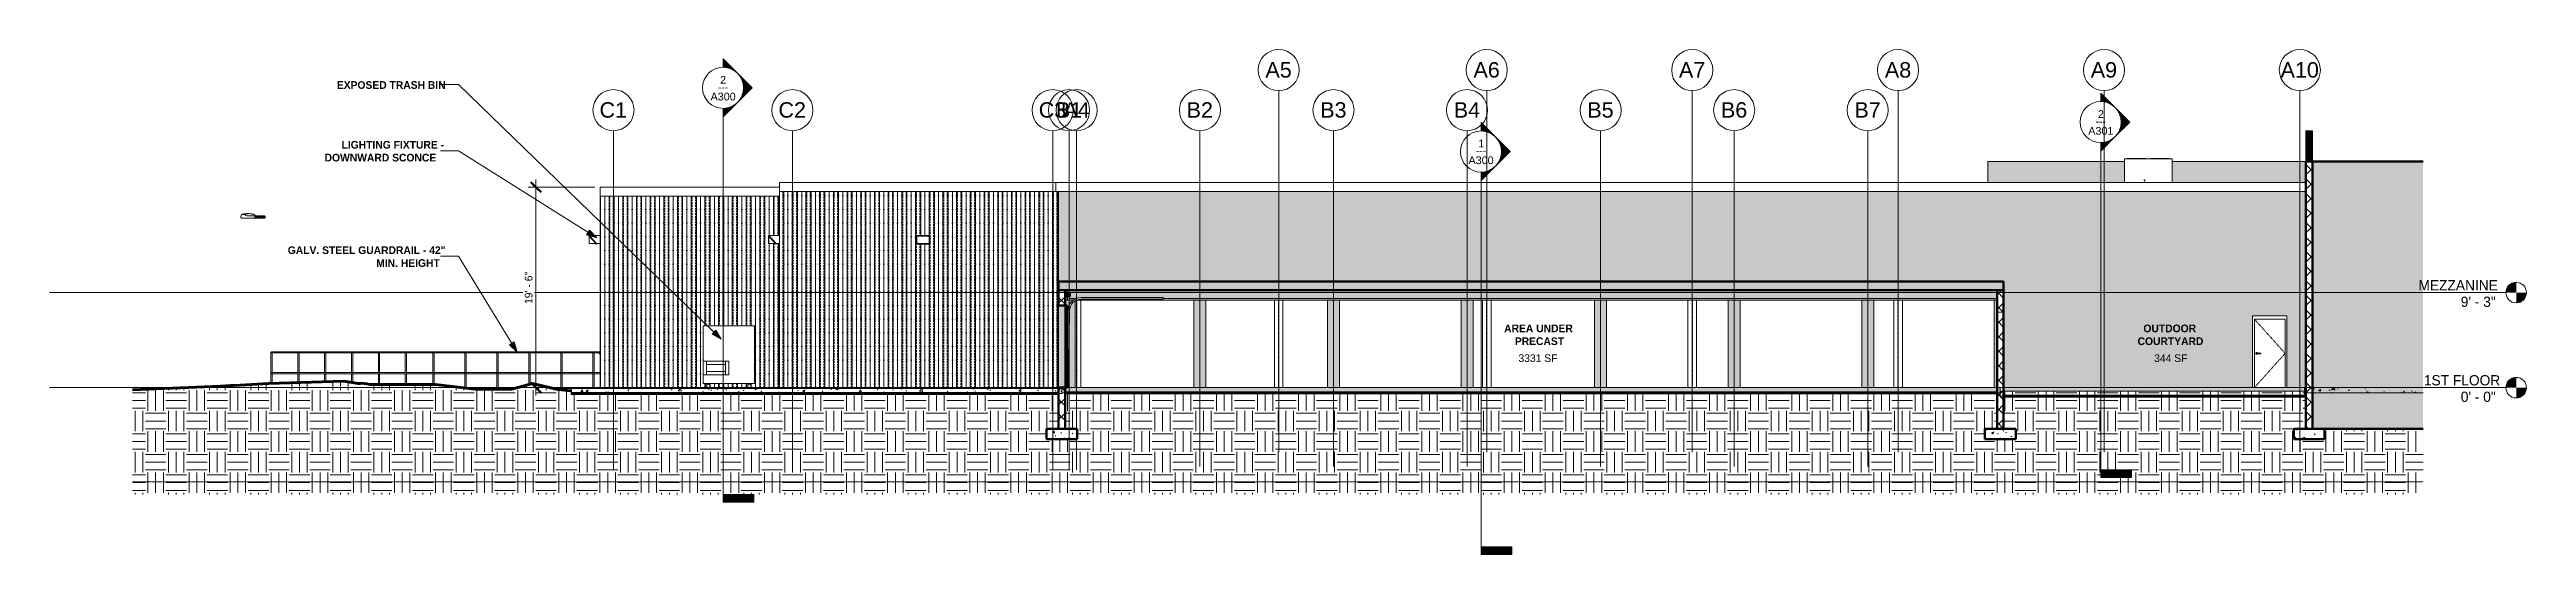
# Model space of a CAD drawing. Header units: inches. Extents: x -4221 to 4009, y -195 to 396.
# Drawn here: x -4221 to -1328, y -195 to 395 of the extents above; entities that cross this region are included whole.
import ezdxf

# ---------------------------------------------------------------- set-up
doc = ezdxf.new("R2010")
doc.units = ezdxf.units.IN
doc.header["$MEASUREMENT"] = 0
for name, pattern in [('Aligning Line 1_8_', [0.25, 0.125, -0.125]), ('Dash 1_16_', [0.125, 0.0625, -0.0625]), ('Grid Line 1_2_', [0.875, 0.5, -0.125, 0.125, -0.125]), ('Hidden 1_8_', [0.1875, 0.125, -0.0625])]:
    doc.linetypes.add(name, pattern=pattern)
for name, color, linetype, lineweight in [('A-ANNO-DIMS', 211, 'Continuous', 9), ('A-ANNO-DIMS-96', 211, 'Continuous', 9), ('A-AREA-IDEN', 2, 'Continuous', 9), ('A-DOOR', 31, 'Continuous', 13), ('A-DOOR-FRAM', 31, 'Continuous', 9), ('A-FLOR-HRAL', 11, 'Continuous', 9), ('A-FLOR-LEVL', 51, 'Continuous', 9), ('A-ROOF', 132, 'Continuous', 13), ('A-WALL', 113, 'Continuous', 13), ('A-WALL-PATT', 111, 'Continuous', 20), ('C-BLDG-PADS', 91, 'Continuous', 9), ('C-TOPO', 7, 'Continuous', 9), ('E-LITE-EQPM', 33, 'Continuous', 9), ('G-ANNO-SYMB', 111, 'Aligning Line 1_8_', 9), ('G-ANNO-TEXT', 231, 'Continuous', 9), ('M-EQPM', 50, 'Continuous', 9), ('Q-SPCQ', 91, 'Continuous', 9), ('S-BEAM', 12, 'Continuous', 13), ('S-COLS', 52, 'Continuous', 13), ('S-FNDN', 32, 'Continuous', 13), ('S-GRID', 1, 'Continuous', 9), ('S-GRID-IDEN', 1, 'Continuous', 9)]:
    doc.layers.add(name, color=color, linetype=linetype, lineweight=lineweight)
doc.styles.add('Arial', font='arial.ttf', dxfattribs={"height": 18})
doc.styles.add('Arial_1', font='arial.ttf', dxfattribs={"height": 9})
doc.styles.add('Century Gothic', font='ufonts.com_century-gothic.ttf', dxfattribs={"height": 12})
doc.styles.add('Century Gothic_1', font='ufonts.com_century-gothic.ttf', dxfattribs={"height": 9})
doc.styles.add('Century Gothic_B', font='GOTHICB.TTF', dxfattribs={"height": 9})
doc.dimstyles.new('OD__1__Tol__', dxfattribs={"dimscale": 12, "dimtxt": 9.397514, "dimasz": 1, "dimexe": 0.75, "dimexo": 0.5, "dimgap": 0.125, "dimtad": 1, "dimdec": 0, "dimzin": 3, "dimdsep": 46, "dimlunit": 4, "dimtxsty": 'Century Gothic_1', "dimblk1": 'OBLIQUE', "dimblk2": 'OBLIQUE', "dimsah": 1, "dimcen": 0.09, "dimdle": 0.75, "dimazin": 0, "dimtfac": 1, "dimtdec": 4, "dimtix": 1, "dimtmove": 0, "dimatfit": 3, "dimfxl": 1, "dimtvp": 1, "dimtfill": 1, "dimfrac": 2, "dimtolj": 1, "dimtzin": 0, "dimarcsym": 2})
pattern_1 = [(45, (-3004.961, 0), (-8.48528, 8.48528), []), (135, (-3004.961, 0), (-8.48528, -8.48528), [])]
pattern_2 = [(50, (-3004.96, 0), (27.5427, -2.40992), [2.88, -31.68]), (355, (-3004.96, 0), (-5.32784, 28.88427), [2.304, -25.344]), (100.451, (-3002.666, -0.2), (22.2153, 26.47393), [2.448, -26.924]), (46.184, (-3004.96, 7.68), (40.9819, -6.3564), [4.32, -47.52]), (96.636, (-3001.546, 7.15), (35.8907, 37.4062), [3.671, -40.386]), (351.184, (-3004.96, 7.68), (35.891, 37.4062), [3.456, -38.016]), (21, (-3001.12, 5.76), (22.92104, -15.46073), [2.88, -31.68]), (326, (-3001.12, 5.76), (9.34353, 27.84574), [2.304, -25.344]), (71.451, (-2999.21, 4.472), (32.26477, 12.3844), [2.448, -26.924]), (37.5, (-3004.961, 0), (0.466855, 12.78271), [1.267, -23.77, 1.267, -24.461, -25.44]), (37.5, (-3004.961, 0), (0.466855, 12.78271), [-50.765, 1.267, -24.173]), (7.5, (-3004.961, 0), (10.10159, 15.14509), [1.267, -13.402, 1.267, -23.194, -9.696]), (7.5, (-3004.961, 0), (10.10159, 15.14509), [-39.13, 1.267, -8.429]), (327.5, (-3013.524, 0), (20.49916, -0.86578), [1.267, -8.333, 1.267, -28.685, -39.744]), (327.5, (-3013.524, 0), (20.49916, -0.86578), [-39.552, 1.267, -38.477]), (317.5, (-3017.364, 0), (22.39478, 3.84429), [1.267, -11.213, 1.267, -18.624, -28.224]), (317.5, (-3017.364, 0), (22.39478, 3.84429), [-32.371, 1.267, -26.957])]
pattern_3 = [(0, (-3004.96, 0), (24, 24), [24, -24]), (0, (-3004.96, 9), (24, 24), [24, -24]), (0, (-3004.96, 18), (24, 24), [24, -24]), (90, (-3001.96, 21), (-24, 24), [24, -24]), (90, (-2992.96, 21), (-24, 24), [24, -24]), (90, (-2983.96, 21), (-24, 24), [24, -24])]

msp = doc.modelspace()

# ---------------------------------------------------------------- texts
at = {"layer": 'A-AREA-IDEN', "char_height": 9, "attachment_point": 1}
for s, insert, width, style in [('AREA UNDER', (-2521.9, 73.7), 94.233, 'Century Gothic_B'), ('PRECAST', (-2509.4, 58.7), 64.236, 'Century Gothic_B'), ('COURTYARD', (-1782, 58.7), 91.809, 'Century Gothic_B'), ('OUTDOOR', (-1775.2, 73.7), 75.447, 'Century Gothic_B'), ('3331 SF', (-2505.1, 38.9), 53.328, 'Century Gothic_1'), ('344 SF', (-1762.6, 38.9), 44.844, 'Century Gothic_1')]:
    msp.add_mtext(s, dxfattribs=dict(at, insert=insert, width=width, style=style))
at = {"layer": 'A-FLOR-LEVL', "char_height": 12, "attachment_point": 1, "style": 'Century Gothic'}
for s, insert, width in [('MEZZANINE', (-1453.9, 125.6), 109.989), ('9\' - 3"', (-1404.5, 106.3), 50.904), ('1ST FLOOR', (-1447.6, 14.6), 102.414), ('0\' - 0"', (-1404.5, -4.7), 50.904)]:
    msp.add_mtext(s, dxfattribs=dict(at, insert=insert, width=width))
at = {"layer": 'G-ANNO-SYMB', "linetype": 'Continuous', "char_height": 9, "attachment_point": 1}
for s, insert, width, style in [('---', (-3440.2, 355.5), 15.453, 'Century Gothic_1'), ('2', (-3437.6, 364), 8.484, 'Arial_1'), ('A300', (-3448.8, 344.4), 35.754, 'Arial_1'), ('2', (-1828.4, 324), 8.484, 'Arial_1'), ('1', (-2552.2, 289.6), 8.484, 'Arial_1'), ('A301', (-1839.6, 304.4), 35.754, 'Arial_1'), ('---', (-1831.1, 315.5), 15.453, 'Century Gothic_1'), ('A300', (-2563.5, 270), 35.754, 'Arial_1'), ('---', (-2554.9, 281.1), 15.453, 'Century Gothic_1')]:
    msp.add_mtext(s, dxfattribs=dict(at, insert=insert, width=width, style=style))
at = {"layer": 'G-ANNO-TEXT', "char_height": 9, "attachment_point": 1, "style": 'Century Gothic_B'}
for s, insert, width in [('EXPOSED TRASH BIN', (-3885.3, 357.9), 146.955), ('DOWNWARD SCONCE', (-3899.6, 273.1), 164.226), ('LIGHTING FIXTURE -', (-3879.8, 288.1), 140.289), ('GALV. STEEL GUARDRAIL - 42"', (-3942.6, 165), 216.342), ('MIN. HEIGHT', (-3839.3, 150), 91.203)]:
    msp.add_mtext(s, dxfattribs=dict(at, insert=insert, width=width))
at = {"layer": 'S-GRID-IDEN', "char_height": 18, "attachment_point": 1, "style": 'Arial'}
for s, insert, width in [('A5', (-2800.7, 380.1), 37.269), ('A6', (-2557.7, 380.1), 37.269), ('A7', (-2317.7, 380.1), 37.269), ('A8', (-2077.2, 380.1), 37.269), ('A9', (-1836.7, 380.1), 37.269), ('A10', (-1615, 380.1), 54.237), ('C1', (-3578.5, 333.3), 39.087), ('C2', (-3369.5, 333.3), 39.087), ('C3', (-3065.5, 333.3), 39.087), ('B1', (-3045.5, 333.3), 37.269), ('A4', (-3036.7, 333.3), 37.269), ('B2', (-2892.7, 333.3), 37.269), ('B3', (-2736.7, 333.3), 37.269), ('B4', (-2580.7, 333.3), 37.269), ('B5', (-2424.7, 333.3), 37.269), ('B6', (-2268.7, 333.3), 37.269), ('B7', (-2112.7, 333.3), 37.269)]:
    msp.add_mtext(s, dxfattribs=dict(at, insert=insert, width=width))

# ---------------------------------------------------------------- blocks, each defined once
blk = doc.blocks.new('Door-Sectional_DesignersChoice_Amarr - 7_x8_-1261150-BUILDING ELEVATION - SOUTH')
at = {"layer": 'A-DOOR'}
for color, points in [(254, [(-3031.2, 105.5), (-3031.2, 106.6), (-3032, 106.8), (-3032.7, 107.3), (-3033.1, 108.1), (-3033.1, 108.9), (-3032.7, 109.7), (-3031.9, 110.2), (-3031.2, 110.4), (-3031.2, 111.5), (-3032.4, 111.3), (-3033.3, 110.6), (-3034, 109.6), (-3034.2, 108.5), (-3033.9, 107.3), (-3033.3, 106.4), (-3032.4, 105.7), (-3031.7, 105.6)]), (161, [(-3032.2, 72), (-3032.2, 95.9), (-3032.3, 96), (-3034.2, 96), (-3034.2, 95.9), (-3034.2, 72)]), (161, [(-3031.2, 106.6), (-3030.4, 106.8), (-3029.7, 107.3), (-3029.3, 108.1), (-3029.3, 108.9), (-3029.7, 109.7), (-3030.4, 110.2), (-3031.2, 110.4), (-3032, 110.2), (-3032.7, 109.7), (-3033.1, 108.9), (-3033.1, 108.1), (-3032.7, 107.3), (-3031.9, 106.8)]), (254, [(-3030.9, 0), (-3029.5, 89.9), (-3029.3, 92.2), (-3028.7, 94.5), (-3027.7, 96.6), (-3026.3, 98.5), (-3024.6, 100.1), (-3022.7, 101.5), (-3020.6, 102.4), (-3018.3, 103), (-3016, 103.2), (-2920.2, 103.2), (-2920.2, 105.2), (-3016.3, 105.2), (-3018.7, 105), (-3021.5, 104.2), (-3023.7, 103.2), (-3025.9, 101.7), (-3027.8, 99.8), (-3029.4, 97.6), (-3030.5, 95.2), (-3031.3, 92.6), (-3031.5, 89.9), (-3032.2, 43.2), (-3032.2, 24), (-3032.3, 24), (-3032.2, 23.9), (-3032.2, 0.1)]), (254, [(-3031.2, 105.5), (-3030.1, 105.7), (-3029.1, 106.4), (-3028.4, 107.4), (-3028.2, 108.5), (-3028.5, 109.7), (-3029.1, 110.6), (-3030.1, 111.3), (-3031.2, 111.5), (-3031.2, 110.4), (-3030.4, 110.2), (-3029.7, 109.7), (-3029.3, 108.9), (-3029.3, 108.1), (-3029.7, 107.3), (-3030.4, 106.8), (-3031.2, 106.6)]), (161, [(-3032.2, 48), (-3032.2, 71.9), (-3032.3, 72), (-3034.2, 72), (-3034.2, 71.9), (-3034.2, 48)]), (161, [(-3034.2, 24), (-3032.2, 24), (-3032.2, 47.9), (-3032.3, 48), (-3034.2, 48), (-3034.2, 47.9), (-3034.2, 30.2)]), (161, [(-3034.2, 0), (-3032.2, 0), (-3032.2, 23.9), (-3032.3, 24), (-3034.2, 24), (-3034.2, 23.9), (-3034.2, 2)])]:
    blk.add_hatch(color=color, dxfattribs=at).paths.add_polyline_path(points, flags=0)
at = {"layer": 'A-DOOR', "lineweight": 50}
for p, q in [((-3032.3, 96), (-3034.2, 96)), ((-3034.2, 96), (-3034.2, 95.9)), ((-3034.2, 95.9), (-3034.2, 72)), ((-3032.2, 95.9), (-3032.3, 96)), ((-3032.2, 72), (-3032.2, 95.9)), ((-3034.2, 72), (-3032.2, 72)), ((-3032.3, 72), (-3034.2, 72)), ((-3034.2, 72), (-3034.2, 71.9)), ((-3034.2, 71.9), (-3034.2, 48)), ((-3032.2, 71.9), (-3032.3, 72)), ((-3032.2, 48), (-3032.2, 71.9)), ((-3034.2, 48), (-3032.2, 48)), ((-3032.3, 48), (-3034.2, 48)), ((-3034.2, 48), (-3034.2, 47.9)), ((-3034.2, 47.9), (-3034.2, 24)), ((-3032.2, 47.9), (-3032.3, 48)), ((-3032.2, 24), (-3032.2, 47.9)), ((-3034.2, 24), (-3032.2, 24)), ((-3032.3, 24), (-3034.2, 24)), ((-3034.2, 24), (-3034.2, 23.9)), ((-3034.2, 23.9), (-3034.2, 0)), ((-3034.2, 0), (-3032.2, 0)), ((-3032.2, 23.9), (-3032.3, 24)), ((-3032.2, 0), (-3032.2, 23.9))]:
    blk.add_line(p, q, dxfattribs=at)
at = {"layer": 'A-DOOR'}
for p, q in [((-3031.5, 89.9), (-3032.2, 43.2)), ((-3030.9, 0), (-3029.5, 89.9)), ((-3016, 105.2), (-2920.2, 105.2)), ((-3016, 103.2), (-2920.2, 103.2)), ((-2920.2, 105.2), (-2920.2, 103.2)), ((-3032.2, 0.1), (-3030.9, 0))]:
    blk.add_line(p, q, dxfattribs=at)
for centre, radius, start, end in [((-3031.2, 108.5), 3, 90, 270), ((-3016, 89.7), 15.5, 90, 179.3049), ((-3031.2, 108.5), 3, 270, 90), ((-3016, 89.7), 13.5, 90, 179.3049)]:
    blk.add_arc(centre, radius, start, end, dxfattribs=at)
at = {"layer": 'A-DOOR', "lineweight": 50}
for start, end in [(90, 270), (270, 90)]:
    blk.add_arc((-3031.2, 108.5), 1.91, start, end, dxfattribs=at)
blk = doc.blocks.new('Conc Beam - Conc Beam-1196117-BUILDING ELEVATION - SOUTH')
at = {"layer": 'S-BEAM', "lineweight": 9}
h = blk.add_hatch(dxfattribs=at)
h.set_pattern_fill('FP_2', color=8, style=0, pattern_type=2)
h.set_pattern_definition(pattern_2)
h.paths.add_polyline_path([(-3028.4, 104), (-3022, 104), (-3021.3, 104.3), (-3018.7, 105), (-3016, 105.2), (-2920.2, 105.2), (-2920.2, 104), (-1946.2, 104), (-1946.2, 114), (-3030, 114), (-3030, 111.2), (-3029.1, 110.6), (-3028.4, 109.6), (-3028.2, 108.5), (-3028.5, 107.3), (-3029.1, 106.4), (-3030, 105.7), (-3030, 104), (-3029.1, 104)], flags=0)
h = blk.add_hatch(dxfattribs=at)
h.set_pattern_fill('FP_3', color=8, style=0, pattern_type=2)
h.set_pattern_definition([(33.467, (-3004.961, 106.303), (27.5428, -1.337), [2.219, -24.411]), (357.222, (-3004.961, 106.303), (-5.32773, 16.02204), [2.298, -25.277]), (108.394, (-3002.666, 106.19), (22.21507, 14.68524), [1.407, -15.478]), (30.033, (-3004.96, 110.563), (40.9821, -3.5259), [3.455, -38.002]), (101.845, (-3001.546, 110.27), (35.8912, 20.749), [2.067, -22.736]), (355.083, (-3004.96, 110.563), (35.89054, 20.7491), [3.428, -37.706]), (12.02, (-3001.121, 109.498), (22.92165, -8.57654), [2.749, -30.239]), (339.487, (-3001.121, 109.498), (9.34315, 15.4464), [2.039, -22.434]), (58.83, (-2999.21, 108.783), (32.2648, 6.87024), [1.504, -16.548]), (23.056, (-3004.961, 106.303), (0.46711, 7.091376), [1.093, -20.495, 1.093, -21.091, -21.935]), (23.056, (-3004.961, 106.303), (0.46711, 7.091376), [-43.771, 1.093, -20.842]), (4.177, (-3004.961, 106.303), (10.101914, 8.401117), [1.26, -13.322, 1.26, -23.056, -9.639]), (4.177, (-3004.961, 106.303), (10.101914, 8.401117), [-38.898, 1.26, -8.379]), (340.537, (-3013.524, 106.303), (20.4992, -0.480766), [1.134, -7.454, 1.134, -25.659, -35.551]), (340.537, (-3013.524, 106.303), (20.4992, -0.480766), [-35.379, 1.134, -34.418]), (333.056, (-3017.364, 106.303), (22.39406, 2.13228), [1.048, -9.274, 1.048, -15.403, -23.343]), (333.056, (-3017.364, 106.303), (22.39406, 2.13228), [-26.773, 1.048, -22.295])])
h.paths.add_polyline_path([(-3030, 102), (-3025.5, 102), (-3023.7, 103.2), (-3022, 104), (-3030, 104)], flags=0)
h.paths.add_polyline_path([(-1946.2, 102), (-1946.2, 104), (-2920.2, 104), (-2920.2, 103.2), (-3016.3, 103.2), (-3018.3, 103), (-3020.6, 102.4), (-3021.5, 102), (-1950.2, 102)], flags=0)
for p, q in [((-3030, 111.2), (-3030, 114)), ((-3030, 104), (-3030, 105.8)), ((-3030, 102), (-3030, 104)), ((-3030, 104), (-3022, 104)), ((-3025.5, 102), (-3030, 102)), ((-1946.2, 102), (-3021.6, 102)), ((-2920.2, 104), (-1946.2, 104))]:
    blk.add_line(p, q, dxfattribs=at)
blk = doc.blocks.new('Walls 1 - Walls 1-1277454-BUILDING ELEVATION - SOUTH')
at = {"layer": 'A-ROOF'}
h = blk.add_hatch(color=254, dxfattribs=at)
h.paths.add_polyline_path([(-1956.8, -6), (-1956.8, -6), (-1956.9, -6)], flags=0)
h.paths.add_polyline_path([(-1956.9, 239.7), (-1956.8, 239.7), (-1956.8, 264), (-1956.9, 264), (-1956.9, 249.9)], flags=0)
h = blk.add_hatch(color=254, dxfattribs=at)
h.paths.add_polyline_path([(-1699.3, 239.7), (-1585.5, 239.7), (-1585.5, 264), (-1741.8, 264), (-1741.8, 239.7), (-1741.1, 239.7)], flags=0)
h.paths.add_polyline_path([(-1956.8, 239.7), (-1797.2, 239.7), (-1797.2, 264), (-1956.8, 264)], flags=0)
blk.add_hatch(color=161, dxfattribs=at).paths.add_polyline_path([(-1577.8, -48), (-1448.5, -48), (-1448.5, 264), (-1577.8, 264), (-1577.8, 100.7)], flags=0)
for p, q in [((-1956.9, 264), (-1956.8, 264)), ((-1956.8, 264), (-1797.2, 264)), ((-1956.8, 264), (-1956.8, 239.7)), ((-1741.8, 264), (-1585.5, 264))]:
    blk.add_line(p, q, dxfattribs=at)
at = {"layer": 'A-ROOF', "lineweight": 50}
for p, q in [((-1448.5, 264), (-1577.8, 264)), ((-1577.8, 264), (-1577.8, -48)), ((-1577.8, -48), (-1448.5, -48))]:
    blk.add_line(p, q, dxfattribs=at)
blk = doc.blocks.new('Door-Sectional_DesignersChoice_Amarr - 16_x8_-1344022-BUILDING ELEVATION - SOUTH')
at = {"layer": 'A-DOOR'}
for p, q in [((-3034.2, 114), (-3034.2, 108)), ((-3034.2, 108), (-3034.1, 108)), ((-3034.1, 108), (-3034.2, 108)), ((-3034.2, 108), (-3034.2, 107.9)), ((-3034.2, 107.9), (-3034.2, 102)), ((-3032.2, 111.3), (-3032.2, 114)), ((-3032.2, 102), (-3032.2, 105.7)), ((-3031.8, 105.6), (-3031.9, 102)), ((-3031.8, 114), (-3031.8, 111.4))]:
    blk.add_line(p, q, dxfattribs=at)
blk = doc.blocks.new('Railing - Lapeyre - 1 1_2_ Post-1355937-BUILDING ELEVATION - SOUTH')
at = {"layer": 'A-FLOR-HRAL'}
for p, q in [((-3930.9, 40.5), (-3930.9, 17.5)), ((-3929.4, 5.9), (-3929.4, 41.3)), ((-3930.9, 16), (-3930.9, 5.9))]:
    blk.add_line(p, q, dxfattribs=at)
blk = doc.blocks.new('Railing - Lapeyre - 1 1_2_ Post-V1-BUILDING ELEVATION - SOUTH')
at = {"layer": 'A-FLOR-HRAL'}
for p, q in [((-3899.6, 40.5), (-3899.6, 17.5)), ((-3898.1, 6.9), (-3898.1, 41.3)), ((-3899.6, 16), (-3899.6, 6.8))]:
    blk.add_line(p, q, dxfattribs=at)
blk = doc.blocks.new('Railing - Lapeyre - 1 1_2_ Post-V2-BUILDING ELEVATION - SOUTH')
at = {"layer": 'A-FLOR-HRAL'}
for p, q in [((-3868.2, 40.5), (-3868.2, 17.5)), ((-3866.7, 5.9), (-3866.7, 41.3)), ((-3868.2, 16), (-3868.2, 6.1))]:
    blk.add_line(p, q, dxfattribs=at)
blk = doc.blocks.new('Railing - Lapeyre - 1 1_2_ Post-V3-BUILDING ELEVATION - SOUTH')
at = {"layer": 'A-FLOR-HRAL'}
for p, q in [((-3836.8, 40.5), (-3836.8, 17.5)), ((-3835.3, 3.7), (-3835.3, 41.3)), ((-3836.8, 16), (-3836.8, 3.7))]:
    blk.add_line(p, q, dxfattribs=at)
blk = doc.blocks.new('Railing - Lapeyre - 1 1_2_ Post-V4-BUILDING ELEVATION - SOUTH')
at = {"layer": 'A-FLOR-HRAL'}
for p, q in [((-3805.5, 40.5), (-3805.5, 17.5)), ((-3804, 3.6), (-3804, 41.3)), ((-3805.5, 16), (-3805.5, 3.6))]:
    blk.add_line(p, q, dxfattribs=at)
blk = doc.blocks.new('Railing - Lapeyre - 1 1_2_ Post-V5-BUILDING ELEVATION - SOUTH')
at = {"layer": 'A-FLOR-HRAL'}
for p, q in [((-3735.7, 41.3), (-3735.7, -0.4)), ((-3734.2, -0.5), (-3734.2, 41.3))]:
    blk.add_line(p, q, dxfattribs=at)
blk = doc.blocks.new('Railing - Lapeyre - 1 1_2_ Post-V6-BUILDING ELEVATION - SOUTH')
at = {"layer": 'A-FLOR-HRAL'}
for p, q in [((-3698.4, 41.3), (-3698.4, -1)), ((-3696.9, -1), (-3696.9, 41.3))]:
    blk.add_line(p, q, dxfattribs=at)
blk = doc.blocks.new('Railing - Lapeyre - 1 1_2_ Post-V7-BUILDING ELEVATION - SOUTH')
at = {"layer": 'A-FLOR-HRAL'}
for p, q in [((-3661, 41.3), (-3661, 3.7)), ((-3659.5, 4.1), (-3659.5, 41.3))]:
    blk.add_line(p, q, dxfattribs=at)
blk = doc.blocks.new('Railing - Lapeyre - 1 1_2_ Post-V8-BUILDING ELEVATION - SOUTH')
at = {"layer": 'A-FLOR-HRAL'}
for p, q in [((-3549.1, 0), (-3549.1, -1)), ((-3547.6, -1), (-3547.6, 0))]:
    blk.add_line(p, q, dxfattribs=at)
blk = doc.blocks.new('Railing - Lapeyre - 1 1_2_ Post-V9-BUILDING ELEVATION - SOUTH')
at = {"layer": 'A-FLOR-HRAL'}
for p, q in [((-3773, 40.8), (-3773, 17.2)), ((-3771.5, 3.5), (-3771.5, 41.3)), ((-3773, 16.3), (-3773, 3.5))]:
    blk.add_line(p, q, dxfattribs=at)
blk = doc.blocks.new('Railing - Lapeyre - 1 1_2_ Post-V10-BUILDING ELEVATION - SOUTH')
at = {"layer": 'A-FLOR-HRAL'}
for p, q in [((-3962.3, 41.3), (-3962.3, 4.9)), ((-3962.3, 41.3), (-3961.1, 41.3)), ((-3960.8, 4.9), (-3960.8, 41.3))]:
    blk.add_line(p, q, dxfattribs=at)
blk = doc.blocks.new('Railing - Railing-1341484-BUILDING ELEVATION - SOUTH')
at = {"layer": 'A-FLOR-HRAL'}
for p, q in [((-3772.9, 42), (-3961.5, 42)), ((-3961.5, 40.5), (-3772.9, 40.5)), ((-3577.8, 42), (-3772.9, 42)), ((-3772.9, 40.5), (-3577.8, 40.5)), ((-3772.9, 17.5), (-3961.5, 17.5)), ((-3961.5, 16), (-3772.9, 16)), ((-3577.8, 17.5), (-3772.9, 17.5)), ((-3772.9, 16), (-3577.8, 16))]:
    blk.add_line(p, q, dxfattribs=at)
blk.add_ellipse((-3961.5, 41.2), major_axis=(0, 0.75), ratio=0.628376, start_param=4.712389, end_param=7.853982, dxfattribs=at)
blk.add_open_spline([(-3772.9, 42), (-3772.8, 42), (-3772.8, 42), (-3772.8, 42), (-3772.7, 41.9), (-3772.7, 41.8), (-3772.6, 41.6), (-3772.6, 41.4), (-3772.6, 41.3), (-3772.6, 41.2)], degree=3, knots=[0.5, 0.5, 0.5, 0.5, 0.5416667, 0.5833333, 0.6666667, 0.75, 0.8333333, 0.9166667, 1, 1, 1, 1], dxfattribs=at)
for points in [[(-3772.6, 41.2), (-3772.6, 41.1), (-3772.6, 41), (-3772.6, 40.9)], [(-3772.6, 17.1), (-3772.6, 17.1), (-3772.6, 16.9), (-3772.6, 16.8), (-3772.6, 16.8)], [(-3772.6, 16.8), (-3772.6, 16.6), (-3772.6, 16.5), (-3772.6, 16.4)]]:
    blk.add_open_spline(points, degree=3, dxfattribs=at)
for name, p in [('Railing - Lapeyre - 1 1_2_ Post-V10-BUILDING ELEVATION - SOUTH', (0, 0)), ('Railing - Lapeyre - 1 1_2_ Post-1355937-BUILDING ELEVATION - SOUTH', (0, 0)), ('Railing - Lapeyre - 1 1_2_ Post-V1-BUILDING ELEVATION - SOUTH', (0, 0)), ('Railing - Lapeyre - 1 1_2_ Post-V2-BUILDING ELEVATION - SOUTH', (0, 0)), ('Railing - Lapeyre - 1 1_2_ Post-V3-BUILDING ELEVATION - SOUTH', (0, 0)), ('Railing - Lapeyre - 1 1_2_ Post-V4-BUILDING ELEVATION - SOUTH', (0, 0)), ('Railing - Lapeyre - 1 1_2_ Post-V9-BUILDING ELEVATION - SOUTH', (0, 0)), ('Railing - Lapeyre - 1 1_2_ Post-V5-BUILDING ELEVATION - SOUTH', (0, 0)), ('Railing - Lapeyre - 1 1_2_ Post-V6-BUILDING ELEVATION - SOUTH', (0, 0)), ('Railing - Lapeyre - 1 1_2_ Post-V7-BUILDING ELEVATION - SOUTH', (0, 0)), ('Railing - Lapeyre - 1 1_2_ Post-V6-BUILDING ELEVATION - SOUTH', (74.6, 0)), ('Railing - Lapeyre - 1 1_2_ Post-V6-BUILDING ELEVATION - SOUTH', (112, 0)), ('Railing - Lapeyre - 1 1_2_ Post-V8-BUILDING ELEVATION - SOUTH', (0, 0)), ('Railing - Lapeyre - 1 1_2_ Post-V8-BUILDING ELEVATION - SOUTH', (37.3, 0)), ('Railing - Lapeyre - 1 1_2_ Post-V8-BUILDING ELEVATION - SOUTH', (74.6, 0)), ('Railing - Lapeyre - 1 1_2_ Post-V8-BUILDING ELEVATION - SOUTH', (112, 0)), ('Railing - Lapeyre - 1 1_2_ Post-V8-BUILDING ELEVATION - SOUTH', (149.3, 0)), ('Railing - Lapeyre - 1 1_2_ Post-V8-BUILDING ELEVATION - SOUTH', (186.6, 0)), ('Railing - Lapeyre - 1 1_2_ Post-V8-BUILDING ELEVATION - SOUTH', (223.9, 0)), ('Railing - Lapeyre - 1 1_2_ Post-V8-BUILDING ELEVATION - SOUTH', (261.2, 0)), ('Railing - Lapeyre - 1 1_2_ Post-V8-BUILDING ELEVATION - SOUTH', (298.6, 0)), ('Railing - Lapeyre - 1 1_2_ Post-V8-BUILDING ELEVATION - SOUTH', (335.9, 0))]:
    blk.add_blockref(name, p)
blk = doc.blocks.new('Condensing Unit - Air Cooled - DX - 6-10 Tons - 6 Tons-1352867-BUILDING ELEVATION - SOUTH')
at = {"layer": 'M-EQPM'}
for p, q in [((-1797.2, 267), (-1741.8, 267)), ((-1797.2, 239.7), (-1797.2, 267)), ((-1794.3, 267.4), (-1794.3, 267)), ((-1794.3, 267.4), (-1772.3, 267.4)), ((-1772.3, 267), (-1772.3, 267.4)), ((-1766.6, 267.4), (-1766.6, 267)), ((-1766.6, 267.4), (-1744.6, 267.4)), ((-1744.6, 267), (-1744.6, 267.4)), ((-1741.8, 239.7), (-1741.8, 267))]:
    blk.add_line(p, q, dxfattribs=at)
for centre, radius, start, end in [((-1773.9, 242), 0.562, 0, 180), ((-1773.9, 242), 0.562, 180, 0), ((-1773.9, 239.9), 0.188, 0, 180), ((-1773.9, 239.9), 0.188, 180, 225), ((-1773.9, 239.9), 0.187, 315, 0)]:
    blk.add_arc(centre, radius, start, end, dxfattribs=at)
blk = doc.blocks.new('W-Wide Flange-Column - W10X49-1550011-BUILDING ELEVATION - SOUTH')
at = {"layer": 'S-COLS', "linetype": 'Hidden 1_8_', "lineweight": 9}
for p, q in [((-2302.4, 0), (-2302.4, 102)), ((-2302, 102), (-2302, 0))]:
    blk.add_line(p, q, dxfattribs=at)
blk = doc.blocks.new('Door-Passage-Single-Flush - 36_ x 80_-1396073-BUILDING ELEVATION - SOUTH')
at = {"layer": 'A-DOOR', "linetype": 'Dash 1_16_', "lineweight": 9}
for p, q in [((-1645.6, 80), (-1609.6, 40)), ((-1609.6, 40), (-1645.6, 0))]:
    blk.add_line(p, q, dxfattribs=at)
at = {"layer": 'A-DOOR', "lineweight": 9}
for p, q in [((-1645.6, 80), (-1645.6, 0)), ((-1609.6, 80), (-1645.6, 80)), ((-1609.6, 0), (-1609.6, 80)), ((-1638, 40.4), (-1642.1, 40.4)), ((-1642.1, 39.6), (-1638, 39.6)), ((-1638, 40.4), (-1638, 40)), ((-1638, 40), (-1638, 39.6))]:
    blk.add_line(p, q, dxfattribs=at)
at = {"layer": 'A-DOOR', "lineweight": 9, "flags": 128}
for points in [[(-1642.1, 40.4), (-1642.1, 40.4), (-1642.1, 40.4), (-1642.2, 40.4), (-1642.2, 40.4), (-1642.2, 40.4), (-1642.2, 40.4), (-1642.3, 40.4), (-1642.3, 40.4), (-1642.3, 40.4), (-1642.3, 40.4), (-1642.3, 40.4), (-1642.4, 40.4), (-1642.4, 40.4), (-1642.4, 40.4), (-1642.4, 40.4), (-1642.4, 40.4), (-1642.5, 40.4), (-1642.5, 40.4), (-1642.5, 40.4), (-1642.5, 40.4), (-1642.5, 40.4), (-1642.6, 40.4), (-1642.6, 40.4), (-1642.6, 40.4), (-1642.6, 40.4), (-1642.6, 40.4), (-1642.6, 40.4), (-1642.6, 40.4), (-1642.6, 40.4), (-1642.6, 40.4), (-1642.7, 40.4), (-1642.7, 40.4), (-1642.7, 40.4), (-1642.7, 40.4), (-1642.7, 40.4), (-1642.7, 40.4), (-1642.7, 40.4), (-1642.7, 40.4), (-1642.7, 40.4)], [(-1642.7, 39.6), (-1642.7, 39.6), (-1642.7, 39.6), (-1642.7, 39.6), (-1642.7, 39.6), (-1642.7, 39.6), (-1642.7, 39.6), (-1642.7, 39.6), (-1642.7, 39.6), (-1642.6, 39.6), (-1642.6, 39.6), (-1642.6, 39.6), (-1642.6, 39.6), (-1642.6, 39.6), (-1642.6, 39.6), (-1642.6, 39.6), (-1642.6, 39.6), (-1642.6, 39.6), (-1642.5, 39.6), (-1642.5, 39.6), (-1642.5, 39.6), (-1642.5, 39.6), (-1642.5, 39.6), (-1642.5, 39.6), (-1642.4, 39.6), (-1642.4, 39.6), (-1642.4, 39.6), (-1642.4, 39.6), (-1642.4, 39.6), (-1642.3, 39.6), (-1642.3, 39.6), (-1642.3, 39.6), (-1642.3, 39.6), (-1642.2, 39.6), (-1642.2, 39.6), (-1642.2, 39.6), (-1642.2, 39.6), (-1642.2, 39.6), (-1642.1, 39.6), (-1642.1, 39.6), (-1642.1, 39.6)]]:
    blk.add_lwpolyline(points, dxfattribs=at)
at = {"layer": 'A-DOOR', "lineweight": 9}
for centre, radius, start, end in [((-1642.8, 40), 1.18, 19.6343, 180), ((-1642.8, 40), 1.18, 180, 340.4367), ((-1642.7, 40), 0.394, 150, 180), ((-1642.7, 40), 0.394, 180, 210), ((-1642.7, 40), 0.394, 90, 105), ((-1642.7, 40), 0.394, 255, 270)]:
    blk.add_arc(centre, radius, start, end, dxfattribs=at)
at = {"layer": 'A-DOOR-FRAM'}
for p, q in [((-1645.6, 0), (-1645.6, 80)), ((-1645.6, 80), (-1609.6, 80)), ((-1609.6, 0), (-1609.6, 80))]:
    blk.add_line(p, q, dxfattribs=at)
blk = doc.blocks.new('Trash_Bin_3753 - 6-Yard Bin-1391954-BUILDING ELEVATION - SOUTH')
at = {"layer": 'Q-SPCQ'}
for p, q in [((-3397.5, 72), (-3457.5, 72)), ((-3457.5, 72), (-3457.5, 31)), ((-3397.5, 5), (-3397.5, 72)), ((-3457.5, 31), (-3453.5, 31)), ((-3457.5, 15), (-3457.5, 31)), ((-3453.5, 31), (-3431.5, 31)), ((-3453.5, 31), (-3453.5, 27)), ((-3431.5, 31), (-3427.5, 31)), ((-3431.5, 27), (-3431.5, 31)), ((-3427.5, 31), (-3427.5, 15)), ((-3453.5, 15), (-3457.5, 15)), ((-3457.5, 15), (-3457.5, 5)), ((-3457.5, 5), (-3397.5, 5)), ((-3453.5, 27), (-3453.5, 19)), ((-3431.5, 27), (-3453.5, 27)), ((-3453.5, 19), (-3431.5, 19)), ((-3453.5, 19), (-3453.5, 15)), ((-3431.5, 15), (-3453.5, 15)), ((-3431.5, 19), (-3431.5, 27)), ((-3431.5, 15), (-3431.5, 19)), ((-3427.5, 15), (-3431.5, 15))]:
    blk.add_line(p, q, dxfattribs=at)
for centre, start, end in [((-3451.5, 2), 0, 180), ((-3451.5, 2), 180, 360), ((-3403.5, 2), 0, 180), ((-3403.5, 2), 180, 360)]:
    blk.add_arc(centre, 2, start, end, dxfattribs=at)
blk = doc.blocks.new('Door-Passage-Single-Flush - 36_ x 80_-1396074-BUILDING ELEVATION - SOUTH')
at = {"layer": 'A-DOOR', "lineweight": 9}
for p, q in [((-3577.8, 40.4), (-3578.3, 40.4)), ((-3578.3, 39.6), (-3577.8, 39.6))]:
    blk.add_line(p, q, dxfattribs=at)
at = {"layer": 'A-DOOR', "lineweight": 9, "flags": 128}
for points in [[(-3578.3, 40.4), (-3578.3, 40.4), (-3578.4, 40.4), (-3578.4, 40.4), (-3578.4, 40.4), (-3578.4, 40.4), (-3578.5, 40.4), (-3578.5, 40.4), (-3578.5, 40.4), (-3578.5, 40.4), (-3578.6, 40.4), (-3578.6, 40.4), (-3578.6, 40.4), (-3578.6, 40.4), (-3578.6, 40.4), (-3578.7, 40.4), (-3578.7, 40.4), (-3578.7, 40.4), (-3578.7, 40.4), (-3578.7, 40.4), (-3578.7, 40.4), (-3578.8, 40.4), (-3578.8, 40.4), (-3578.8, 40.4), (-3578.8, 40.4), (-3578.8, 40.4), (-3578.8, 40.4), (-3578.8, 40.4), (-3578.9, 40.4), (-3578.9, 40.4), (-3578.9, 40.4), (-3578.9, 40.4), (-3578.9, 40.4), (-3578.9, 40.4), (-3578.9, 40.4), (-3578.9, 40.4), (-3578.9, 40.4), (-3578.9, 40.4), (-3578.9, 40.4), (-3578.9, 40.4)], [(-3578.9, 39.6), (-3578.9, 39.6), (-3578.9, 39.6), (-3578.9, 39.6), (-3578.9, 39.6), (-3578.9, 39.6), (-3578.9, 39.6), (-3578.9, 39.6), (-3578.9, 39.6), (-3578.9, 39.6), (-3578.9, 39.6), (-3578.9, 39.6), (-3578.8, 39.6), (-3578.8, 39.6), (-3578.8, 39.6), (-3578.8, 39.6), (-3578.8, 39.6), (-3578.8, 39.6), (-3578.8, 39.6), (-3578.8, 39.6), (-3578.7, 39.6), (-3578.7, 39.6), (-3578.7, 39.6), (-3578.7, 39.6), (-3578.7, 39.6), (-3578.6, 39.6), (-3578.6, 39.6), (-3578.6, 39.6), (-3578.6, 39.6), (-3578.6, 39.6), (-3578.5, 39.6), (-3578.5, 39.6), (-3578.5, 39.6), (-3578.5, 39.6), (-3578.4, 39.6), (-3578.4, 39.6), (-3578.4, 39.6), (-3578.4, 39.6), (-3578.4, 39.6), (-3578.3, 39.6), (-3578.3, 39.6)]]:
    blk.add_lwpolyline(points, dxfattribs=at)
at = {"layer": 'A-DOOR', "lineweight": 9}
for start, end in [(150, 180), (180, 210), (82.7725, 90), (270, 277.2275)]:
    blk.add_arc((-3578.9, 40), 0.394, start, end, dxfattribs=at)
blk = doc.blocks.new('Pathway_Cooper_Streetworks_WKP_Pak_Glass - Pathway_Cooper_Streetworks_WKP_Pak_Glass-1556231-BUILDING ELEVATION - SOUTH')
at = {"layer": 'E-LITE-EQPM'}
for p, q in [((-3590.5, 177.6), (-3590.9, 177.2)), ((-3590.9, 177.2), (-3582.1, 167.5)), ((-3590.5, 176.9), (-3590.6, 176.8)), ((-3590.5, 176.9), (-3590.6, 176.8)), ((-3590.6, 176.8), (-3590.6, 168.4)), ((-3590.6, 176.8), (-3590.6, 168.4)), ((-3581.8, 167.8), (-3590.5, 177.6)), ((-3590.5, 168.5), (-3590.5, 176.8)), ((-3577.8, 177.5), (-3590.2, 177.5)), ((-3590.2, 177.5), (-3590.1, 177.4)), ((-3590.1, 177.4), (-3590.2, 177.2)), ((-3581.9, 168.3), (-3590.1, 177.4)), ((-3590.6, 168.4), (-3582.9, 168.4)), ((-3590.6, 168.4), (-3582.9, 168.4)), ((-3583, 168.5), (-3590.5, 168.5)), ((-3581.9, 168.3), (-3582.1, 168.2)), ((-3581.8, 167.8), (-3582.1, 167.5)), ((-3582, 168.3), (-3577.8, 168.3))]:
    blk.add_line(p, q, dxfattribs=at)
blk = doc.blocks.new('Pathway_Cooper_Streetworks_WKP_Pak_Glass - Pathway_Cooper_Streetworks_WKP_Pak_Glass-V11-BUILDING ELEVATION - SOUTH')
at = {"layer": 'E-LITE-EQPM'}
for p, q in [((-3208.9, 177.6), (-3192.1, 177.6)), ((-3208.9, 177.2), (-3208.9, 177.6)), ((-3208.9, 177.2), (-3192.1, 177.2)), ((-3208.9, 167.5), (-3208.9, 177.2)), ((-3208.4, 176.9), (-3208.4, 167.9)), ((-3208.4, 176.9), (-3192.6, 176.9)), ((-3208.2, 176.9), (-3208.2, 168.2)), ((-3207.9, 168.4), (-3207.9, 176.8)), ((-3207.8, 176.8), (-3207.9, 176.8)), ((-3207.9, 168.4), (-3207.9, 176.8)), ((-3193.1, 176.8), (-3207.9, 176.8)), ((-3207.8, 176.8), (-3207.8, 168.4)), ((-3193.3, 168.4), (-3193.3, 176.8)), ((-3193.1, 176.8), (-3193.3, 176.8)), ((-3193.1, 176.8), (-3193.1, 168.4)), ((-3193.1, 176.8), (-3193.1, 168.4)), ((-3192.8, 168.2), (-3192.8, 176.9)), ((-3192.6, 167.9), (-3192.6, 176.9)), ((-3192.1, 177.6), (-3192.1, 177.2)), ((-3192.1, 177.2), (-3192.1, 167.5)), ((-3192.1, 167.5), (-3208.9, 167.5)), ((-3208.4, 167.9), (-3208.2, 168.2)), ((-3208.4, 167.9), (-3192.6, 167.9)), ((-3208.2, 168.4), (-3207.9, 168.4)), ((-3192.8, 168.3), (-3208.2, 168.3)), ((-3192.8, 168.3), (-3208.2, 168.3)), ((-3192.8, 168.3), (-3208.2, 168.3)), ((-3208.2, 168.2), (-3192.8, 168.2)), ((-3207.9, 168.4), (-3207.8, 168.4)), ((-3207.9, 168.4), (-3193.1, 168.4)), ((-3193.3, 168.4), (-3193.1, 168.4)), ((-3193.1, 168.4), (-3192.8, 168.4)), ((-3192.6, 167.9), (-3192.8, 168.2))]:
    blk.add_line(p, q, dxfattribs=at)
blk = doc.blocks.new('265613 - Lighting Poles and Standards - Parking Lot - Generic - 265613 - Lighting Poles and Standards - Parking Lot - Generic-1566120-BUILDING ELEVATION - SOUTH')
at = {"layer": 'E-LITE-EQPM'}
for p, q in [((-3988.2, 203.2), (-3991.3, 203.2)), ((-3997.5, 199.3), (-3996.6, 202.2)), ((-3996.8, 198), (-3996.1, 198)), ((-3992.7, 202.2), (-3996.6, 202.2)), ((-3996.1, 198), (-3980.5, 198)), ((-3979.3, 200.8), (-3990.4, 200.8)), ((-3990.4, 200.8), (-3990.4, 200.7)), ((-3990.4, 200.7), (-3980.7, 200.7)), ((-3980.7, 200.7), (-3981, 199.3)), ((-3981, 199.3), (-3980.7, 200.7)), ((-3980.7, 200.7), (-3980.4, 200.7)), ((-3980.5, 198), (-3980.1, 198)), ((-3980.5, 198), (-3980.1, 198)), ((-3980.2, 200.7), (-3980.4, 200.7)), ((-3980.4, 200.7), (-3979.8, 200.7)), ((-3979.8, 200.7), (-3980.4, 200.7)), ((-3980.2, 200.7), (-3979.8, 200.7)), ((-3969.5, 198), (-3980.2, 198)), ((-3980.1, 198), (-3969.6, 198)), ((-3979.8, 200.7), (-3979.8, 200.7)), ((-3979.8, 200.5), (-3979.8, 200.7)), ((-3979.8, 200.7), (-3979.8, 200.7)), ((-3979.2, 200.7), (-3979.8, 200.7)), ((-3979.8, 198.2), (-3977.9, 198.2)), ((-3979.3, 200.7), (-3979.3, 200.8)), ((-3979.2, 198.2), (-3979.2, 200.7)), ((-3979.2, 200.7), (-3979.2, 200.7)), ((-3979.2, 200.7), (-3979.2, 198.2)), ((-3978.6, 200.7), (-3979.2, 200.7)), ((-3978.6, 198.2), (-3978.6, 200.7)), ((-3978.6, 200.7), (-3978.6, 200.7)), ((-3978.6, 200.7), (-3978.6, 198.2)), ((-3977.9, 200.7), (-3978.6, 200.7)), ((-3977.9, 200.7), (-3978.4, 198.2)), ((-3978.4, 198.2), (-3977.9, 200.7)), ((-3977.9, 200.7), (-3977.5, 200.7)), ((-3977.3, 200.7), (-3977.5, 200.7)), ((-3977.5, 200.7), (-3976.9, 200.7)), ((-3976.9, 200.7), (-3977.5, 200.7)), ((-3977.3, 200.7), (-3976.7, 200.7)), ((-3976.7, 199.9), (-3976.7, 200.7)), ((-3976.7, 200.7), (-3976.7, 200.7)), ((-3976.7, 200.7), (-3976.7, 200.1)), ((-3976.7, 200.7), (-3976.1, 200.7)), ((-3976.4, 198.2), (-3973.2, 198.2)), ((-3976.1, 198.2), (-3976.1, 200.7)), ((-3976.1, 200.7), (-3976.1, 200.7)), ((-3976.1, 200.7), (-3976.1, 198.2)), ((-3976.1, 200.7), (-3975.5, 200.7)), ((-3975.5, 200.7), (-3975.5, 200.7)), ((-3975.5, 200.7), (-3975.5, 198.2)), ((-3975.5, 198.2), (-3975.5, 200.7)), ((-3975.5, 200.7), (-3974.9, 200.7)), ((-3974.9, 200.7), (-3974.9, 198.2)), ((-3974.9, 198.2), (-3974.9, 200.7)), ((-3974.9, 200.7), (-3974.9, 200.7)), ((-3974.4, 200.7), (-3974.9, 200.7)), ((-3974.3, 200.7), (-3974.4, 200.7)), ((-3974.4, 200.7), (-3974.4, 198.2)), ((-3974.3, 198.2), (-3974.3, 200.7)), ((-3973.8, 200.7), (-3974.3, 200.7)), ((-3973.7, 200.7), (-3973.8, 200.7)), ((-3973.8, 200.7), (-3973.8, 198.2)), ((-3973.7, 198.2), (-3973.7, 200.7)), ((-3973.7, 200.7), (-3973.1, 200.7)), ((-3973.1, 200.7), (-3973.6, 198.2)), ((-3973.6, 198.2), (-3973.1, 200.7)), ((-3973.1, 200.7), (-3972.7, 200.7)), ((-3972.5, 200.7), (-3972.7, 200.7)), ((-3972.7, 200.7), (-3972.1, 200.7)), ((-3972.2, 200.7), (-3972.7, 200.7)), ((-3972.5, 200.7), (-3971.8, 200.7)), ((-3971.8, 199.5), (-3971.8, 200.7)), ((-3971.8, 200.7), (-3971.8, 200.7)), ((-3971.8, 200.7), (-3971.8, 199.7)), ((-3971.8, 200.7), (-3971.2, 200.7)), ((-3971.6, 198.2), (-3969.8, 198.2)), ((-3971.2, 198.2), (-3971.2, 200.7)), ((-3971.2, 200.7), (-3971.2, 200.7)), ((-3971.2, 200.7), (-3971.2, 198.2)), ((-3971.2, 200.7), (-3970.6, 200.7)), ((-3970.6, 200.7), (-3970.6, 200.7)), ((-3970.6, 200.7), (-3970.6, 198.2)), ((-3970.6, 198.2), (-3970.6, 200.7)), ((-3970.6, 200.7), (-3970.2, 200.7)), ((-3970.2, 200.7), (-3970.2, 198.2)), ((-3970.2, 200.7), (-3969.9, 200.7)), ((-3970.2, 198.2), (-3970.2, 200.7)), ((-3969.7, 200.7), (-3969.9, 200.7)), ((-3969.3, 200.7), (-3969.9, 200.7)), ((-3969.8, 200.7), (-3969.3, 200.7))]:
    blk.add_line(p, q, dxfattribs=at)
at = {"layer": 'E-LITE-EQPM', "flags": 128}
for points in [[(-3996.6, 202.2), (-3994.5, 202.8), (-3992.3, 203.1), (-3991.3, 203.2)], [(-3997.5, 199.3), (-3997.6, 199.2), (-3997.6, 199.1)], [(-3997.6, 199.1), (-3997.5, 198.9), (-3997.4, 198.6), (-3997.3, 198.4), (-3997.2, 198.2), (-3997, 198.1), (-3996.8, 198)], [(-3992.7, 202.2), (-3992, 201.4), (-3991.2, 201), (-3990.4, 200.8)], [(-3982.2, 202.2), (-3981.2, 201.4), (-3980.3, 201), (-3979.3, 200.8)], [(-3980.5, 199.3), (-3980.4, 200), (-3980.4, 200.7)], [(-3980.4, 200.7), (-3980.4, 200.7), (-3980.4, 200.7), (-3980.4, 200.7), (-3980.4, 200.7), (-3980.4, 200.7)], [(-3977.9, 198.2), (-3977.7, 199.1), (-3977.6, 199.9), (-3977.5, 200.7)], [(-3977.5, 200.7), (-3977.5, 200.7), (-3977.5, 200.7), (-3977.5, 200.7), (-3977.5, 200.7), (-3977.5, 200.7)], [(-3976.9, 200.7), (-3976.9, 200.7), (-3976.9, 200.7), (-3976.9, 200.7), (-3976.9, 200.7), (-3976.9, 200.7)], [(-3976.4, 198.2), (-3976.5, 199.1), (-3976.6, 199.9), (-3976.9, 200.7)], [(-3973.2, 198.2), (-3972.9, 199.1), (-3972.8, 199.9), (-3972.7, 200.7)], [(-3972.7, 200.7), (-3972.7, 200.7), (-3972.7, 200.7), (-3972.7, 200.7), (-3972.7, 200.7), (-3972.7, 200.7)], [(-3972.1, 200.7), (-3972.1, 200.7), (-3972.1, 200.7), (-3972.1, 200.7), (-3972.2, 200.7), (-3972.2, 200.7)], [(-3972.1, 200.7), (-3971.9, 199.9), (-3971.7, 199.1), (-3971.6, 198.2)], [(-3969.3, 200.7), (-3969.3, 200.7), (-3969.3, 200.7), (-3969.3, 200.7), (-3969.3, 200.7), (-3969.3, 200.7)], [(-3969.3, 200.7), (-3969, 200), (-3968.9, 199.3)]]:
    blk.add_lwpolyline(points, dxfattribs=at)
at = {"layer": 'E-LITE-EQPM'}
for centre, major_axis, ratio, start_param, end_param in [((-3980.2, 199), (0, 1.06), 0.781644, 1.308997, 2.879793), ((-3980.2, 199), (0, 1.06), 0.781644, 1.308997, 2.879793), ((-3979.8, 200.7), (0, 0.0646), 0.623724, 5.091199, 6.183588), ((-3982.4, 199.4), (0, 4.38), 0.623724, 4.452167, 5.022029), ((-3969.9, 200.7), (0, 0.0646), 0.623724, 5.091199, 6.183588), ((-3972.4, 199.4), (0, 4.38), 0.623724, 4.452167, 5.022029)]:
    blk.add_ellipse(centre, major_axis=major_axis, ratio=ratio, start_param=start_param, end_param=end_param, dxfattribs=at)
for points, knots in [([(-3989.6, 203.1), (-3989.9, 203.1), (-3990.5, 203), (-3991.3, 202.8), (-3991.8, 202.6), (-3992, 202.5)], [-0.3636364, -0.3636364, -0.3636364, -0.3636364, -0.2727273, -0.1818182, -0.0909091, -0.0909091, -0.0909091, -0.0909091]), ([(-3982.2, 202.2), (-3982.5, 202.2), (-3982.9, 202.4), (-3983.5, 202.5), (-3983.9, 202.6), (-3984.4, 202.7), (-3984.9, 202.8), (-3986.1, 203), (-3987.4, 203.2), (-3988.4, 203.2), (-3988.7, 203.2)], [-1, -1, -1, -1, -0.9318182, -0.8977273, -0.8636364, -0.8295455, -0.7954545, -0.7272727, -0.5454545, -0.4545455, -0.4545455, -0.4545455, -0.4545455]), ([(-3980.1, 198), (-3980.1, 198), (-3980.1, 198), (-3980.1, 198), (-3980.1, 198), (-3980.2, 198)], [-1, -1, -1, -1, -0.75, -0.5, 0, 0, 0, 0]), ([(-3969.5, 198), (-3969.5, 198), (-3969.5, 198), (-3969.6, 198), (-3969.6, 198), (-3969.6, 198)], [-1, -1, -1, -1, -0.5, -0.25, 0, 0, 0, 0]), ([(-3968.9, 199.3), (-3968.8, 199.2), (-3968.8, 199.1), (-3968.8, 199), (-3968.9, 198.8), (-3968.9, 198.7), (-3968.9, 198.6), (-3969, 198.4), (-3969.1, 198.3), (-3969.3, 198.2), (-3969.4, 198.1), (-3969.5, 198)], [-1, -1, -1, -1, -0.85, -0.775, -0.7, -0.625, -0.55, -0.4, -0.3, -0.2, 0, 0, 0, 0])]:
    blk.add_open_spline(points, degree=3, knots=knots, dxfattribs=at)
for points in [[(-3988.7, 203.2), (-3989, 203.2), (-3989.3, 203.1), (-3989.6, 203.1)], [(-3992, 202.5), (-3992.3, 202.4), (-3992.5, 202.3), (-3992.7, 202.2)], [(-3980.2, 198), (-3980.2, 198.1), (-3980.3, 198.2), (-3980.4, 198.3), (-3980.5, 198.5), (-3980.6, 198.8), (-3980.6, 199), (-3980.5, 199.2), (-3980.5, 199.3)]]:
    blk.add_open_spline(points, degree=3, dxfattribs=at)
blk = doc.blocks.new('Level - Level Head - Circle-50818-BUILDING ELEVATION - SOUTH')
at = {"layer": 'A-FLOR-LEVL'}
h = blk.add_hatch(color=256, dxfattribs=at)
edge = h.paths.add_edge_path(flags=0)
edge.add_line((-1339.8, 0), (-1351.8, 0))
edge.add_arc((-1339.8, 0), 12, 90, 180, ccw=False)
edge.add_line((-1339.8, 12), (-1339.8, 0))
h = blk.add_hatch(color=256, dxfattribs=at)
edge = h.paths.add_edge_path(flags=0)
edge.add_line((-1339.8, -12), (-1339.8, 0))
edge.add_line((-1339.8, 0), (-1327.8, 0))
edge.add_arc((-1339.8, 0), 12, 270, 360, ccw=False)
blk.add_circle((-1339.8, 0), 12, dxfattribs=at)
blk = doc.blocks.new('Grid - Grid Head - Circle-50561-BUILDING ELEVATION - SOUTH')
at = {"layer": 'S-GRID-IDEN'}
for start, end in [(0, 180), (180, 360)]:
    blk.add_arc((-2877.2, 324), 24, start, end, dxfattribs=at)
blk = doc.blocks.new('Section - 3_32_ x 3_8_-54337-BUILDING ELEVATION - SOUTH')
at = {"layer": 'G-ANNO-SYMB', "linetype": 'Continuous'}
blk.add_hatch(color=256, dxfattribs=at).paths.add_polyline_path([(-2512.9, -185.8), (-2548.9, -185.8), (-2548.9, -194.8), (-2512.9, -194.8)], flags=0)
for p, q in [((-2548.9, -194.8), (-2548.9, -185.8)), ((-2548.9, -185.8), (-2512.9, -185.8)), ((-2512.9, -194.8), (-2548.9, -194.8)), ((-2512.9, -185.8), (-2512.9, -194.8))]:
    blk.add_line(p, q, dxfattribs=at)
blk = doc.blocks.new('Section - Section Head - Filled-22785-BUILDING ELEVATION - SOUTH')
at = {"layer": 'G-ANNO-SYMB', "linetype": 'Continuous'}
h = blk.add_hatch(color=256, dxfattribs=at)
edge = h.paths.add_edge_path(flags=0)
edge.add_arc((-2548.9, 275.7), 24, 47.9216, 90)
edge.add_line((-2548.9, 299.7), (-2548.9, 309.6))
edge.add_line((-2548.9, 309.6), (-2532.8, 293.5))
h = blk.add_hatch(color=256, dxfattribs=at)
edge = h.paths.add_edge_path(flags=0)
edge.add_line((-2531.9, 292.7), (-2515, 275.7))
edge.add_line((-2515, 275.7), (-2524.9, 275.7))
edge.add_arc((-2548.9, 275.7), 24, 360, 405)
h = blk.add_hatch(color=256, dxfattribs=at)
edge = h.paths.add_edge_path(flags=0)
edge.add_arc((-2548.9, 275.7), 24, 315, 360)
edge.add_line((-2524.9, 275.7), (-2515, 275.7))
edge.add_line((-2515, 275.7), (-2531.9, 258.7))
h = blk.add_hatch(color=256, dxfattribs=at)
edge = h.paths.add_edge_path(flags=0)
edge.add_line((-2532.8, 257.9), (-2548.9, 241.8))
edge.add_line((-2548.9, 241.8), (-2548.9, 251.7))
edge.add_arc((-2548.9, 275.7), 24, 270, 312.0784)
for p, q in [((-2532.8, 293.5), (-2548.9, 309.6)), ((-2548.9, 309.6), (-2548.9, 299.7)), ((-2515, 275.7), (-2531.9, 292.7)), ((-2531.9, 258.7), (-2515, 275.7)), ((-2524.9, 275.7), (-2515, 275.7)), ((-2515, 275.7), (-2524.9, 275.7)), ((-2548.9, 241.8), (-2532.8, 257.9)), ((-2548.9, 251.7), (-2548.9, 241.8))]:
    blk.add_line(p, q, dxfattribs=at)
for start, end in [(90, 270), (270, 90), (47.9216, 90), (360, 45), (315, 360), (270, 312.0784)]:
    blk.add_arc((-2548.9, 275.7), 24, start, end, dxfattribs=at)
blk = doc.blocks.new('DIMBLOCK1-BUILDING ELEVATION - SOUTH')
at = {"layer": 'A-ANNO-DIMS-96'}
for p, q in [((-3583.8, 234.1), (-3661.7, 234.1)), ((-3652.7, 243.1), (-3652.7, -9)), ((-3652.7, 234.1), (-3583.8, 234.1)), ((-3650.2, 0), (-3661.7, 0)), ((-3652.7, 0), (-3650.2, 0))]:
    blk.add_line(p, q, dxfattribs=at)
at = {"layer": 'A-ANNO-DIMS-96', "lineweight": 50}
for p, q in [((-3652.7, 234.1), (-3658.7, 240.1)), ((-3652.7, 234.1), (-3646.7, 228.1)), ((-3652.7, 0), (-3658.7, 6)), ((-3652.7, 0), (-3646.7, -6))]:
    blk.add_line(p, q, dxfattribs=at)
at = {"layer": 'A-ANNO-DIMS-96', "color": 0, "insert": (-3665.8, 97.8), "char_height": 9, "width": 46.182, "attachment_point": 1, "rotation": 90, "line_spacing_factor": 0.984502, "style": 'Century Gothic_1', "bg_fill": 3, "box_fill_scale": 1.25, "bg_fill_color": 256, "bg_fill_true_color": 13158600, "bg_fill_transparency": 0}
blk.add_mtext('19\' - 6"', dxfattribs=at)
blk = doc.blocks.new('_Oblique')
at = {"color": 0, "linetype": 'ByBlock', "lineweight": -2}
blk.add_line((-0.5, -0.5), (0.5, 0.5), dxfattribs=at)

# ---------------------------------------------------------------- hatches: boundary and pattern name
at = {"layer": 'A-ROOF'}
msp.add_hatch(color=161, dxfattribs=at).paths.add_polyline_path([(-1950.2, 114), (-1938.6, 114), (-1938.6, 124), (-3042.2, 124), (-3042.2, 114), (-2033.8, 114)], flags=0)
at = {"layer": 'A-WALL'}
for points in [[(-1577.8, 264), (-1577.8, 300), (-1585.5, 300), (-1585.5, 264)], [(-3038.4, 0), (-3034.6, 0), (-3034.6, 96), (-3042.2, 96), (-3042.2, 0)]]:
    msp.add_hatch(color=254, dxfattribs=at).paths.add_polyline_path(points, flags=0)
at = {"layer": 'A-WALL-PATT', "lineweight": 9}
h = msp.add_hatch(dxfattribs=at)
h.set_pattern_fill('FP_1', style=0, pattern_type=2)
h.set_pattern_definition(pattern_1)
h.paths.add_polyline_path([(-1585.5, -48), (-1577.8, -48), (-1577.8, 264), (-1585.5, 264), (-1585.5, 100.7)], flags=0)
h = msp.add_hatch(dxfattribs=at)
h.set_pattern_fill('FP_6', color=256, style=0, pattern_type=2)
h.set_pattern_definition([(90, (-3561.391, 0), (-16, 1e-15), [16, 0, 0, 0]), (90, (-3567.391, 0), (-16, 1e-15), [16, 0, 0, 0]), (90, (-3566.391, 0), (-16, 1e-15), [2.143, -13.857]), (90, (-3572.391, 0), (-16, 1e-15), [16, 0, 0, 0]), (90, (-3566.391, 3.214), (-16, 1e-15), [2.143, -13.857]), (90, (-3566.391, 6.429), (-16, 1e-15), [2.143, -13.857]), (90, (-3566.391, 9.643), (-16, 1e-15), [2.143, -13.857]), (90, (-3566.391, 12.857), (-16, 1e-15), [2.143, -13.857]), (90, (-3562.391, 0), (-16, 1e-15), [2.143, -13.857]), (90, (-3562.391, 3.214), (-16, 1e-15), [2.143, -13.857]), (90, (-3562.391, 6.429), (-16, 1e-15), [2.143, -13.857]), (90, (-3562.391, 9.643), (-16, 1e-15), [2.143, -13.857]), (90, (-3562.391, 12.857), (-16, 1e-15), [2.143, -13.857])])
h.paths.add_polyline_path([(-3403, 0), (-3368.2, 0), (-3368.2, 168.3), (-3372.3, 168.3), (-3372.3, 168.3), (-3372.4, 168.2), (-3372.1, 167.8), (-3372.5, 167.5), (-3373.3, 168.4), (-3381, 168.4), (-3380.9, 176.8), (-3380.9, 176.9), (-3381.2, 177.2), (-3380.9, 177.6), (-3380.6, 177.2), (-3380.5, 177.4), (-3380.6, 177.5), (-3368.2, 177.5), (-3368.2, 223.6), (-3577.8, 223.6), (-3577.8, 0), (-3403, 0)], flags=0)
h.paths.add_polyline_path([(-3451.5, 0), (-3452, 0.1), (-3452.5, 0.3), (-3452.9, 0.6), (-3453.2, 1), (-3453.4, 1.5), (-3453.5, 2), (-3453.4, 2.5), (-3453.2, 3), (-3452.9, 3.4), (-3452.5, 3.7), (-3452, 3.9), (-3451.5, 4), (-3451, 3.9), (-3450.5, 3.7), (-3450.1, 3.4), (-3449.8, 3), (-3449.6, 2.5), (-3449.5, 2), (-3449.6, 1.5), (-3449.8, 1), (-3450.1, 0.6), (-3450.5, 0.3), (-3451, 0.1)], flags=0)
h.paths.add_polyline_path([(-3403.5, 0), (-3404, 0.1), (-3404.5, 0.3), (-3404.9, 0.6), (-3405.2, 1), (-3405.4, 1.5), (-3405.5, 2), (-3405.4, 2.5), (-3405.2, 3), (-3404.9, 3.4), (-3404.5, 3.7), (-3404, 3.9), (-3403.5, 4), (-3403, 3.9), (-3402.5, 3.7), (-3402.1, 3.4), (-3401.8, 3), (-3401.6, 2.5), (-3401.5, 2), (-3401.6, 1.5), (-3401.8, 1), (-3402.1, 0.6), (-3402.5, 0.3), (-3403, 0.1)], flags=0)
h.paths.add_polyline_path([(-3451.5, 5), (-3457.5, 5), (-3457.5, 72), (-3397.5, 72), (-3397.5, 5), (-3451, 5)], flags=0)
h = msp.add_hatch(dxfattribs=at)
h.set_pattern_fill('FP_5', color=256, style=0, pattern_type=2)
h.set_pattern_definition([(90, (-3027.391, 0), (-16, 1e-15), [16, 0, 0, 0]), (90, (-3033.391, 0), (-16, 1e-15), [16, 0, 0, 0]), (90, (-3032.391, 0), (-16, 1e-15), [2.143, -13.857]), (90, (-3038.391, 0), (-16, 1e-15), [16, 0, 0, 0]), (90, (-3032.391, 3.214), (-16, 1e-15), [2.143, -13.857]), (90, (-3032.391, 6.429), (-16, 1e-15), [2.143, -13.857]), (90, (-3032.391, 9.643), (-16, 1e-15), [2.143, -13.857]), (90, (-3032.391, 12.857), (-16, 1e-15), [2.143, -13.857]), (90, (-3028.391, 0), (-16, 1e-15), [2.143, -13.857]), (90, (-3028.391, 3.214), (-16, 1e-15), [2.143, -13.857]), (90, (-3028.391, 6.429), (-16, 1e-15), [2.143, -13.857]), (90, (-3028.391, 9.643), (-16, 1e-15), [2.143, -13.857]), (90, (-3028.391, 12.857), (-16, 1e-15), [2.143, -13.857])])
h.paths.add_polyline_path([(-3368.2, 0), (-3042.2, 0), (-3042.2, 229), (-3368.2, 229), (-3368.2, 16.1)], flags=0)
h.paths.add_polyline_path([(-3208.4, 167.5), (-3208.9, 167.5), (-3208.9, 177.6), (-3192.1, 177.6), (-3192.1, 167.5), (-3207.9, 167.5)], flags=0)
h = msp.add_hatch(dxfattribs=at)
h.set_pattern_fill('FP_4', color=256, style=0, pattern_type=2)
h.set_pattern_definition([(90, (-1570.641, 300), (-16, 1e-15), [16, 0, 0, 0]), (90, (-1576.641, 300), (-16, 1e-15), [16, 0, 0, 0]), (90, (-1575.641, 300), (-16, 1e-15), [2.143, -13.857]), (90, (-1581.641, 300), (-16, 1e-15), [16, 0, 0, 0]), (90, (-1575.641, 303.214), (-16, 1e-15), [2.143, -13.857]), (90, (-1575.641, 306.429), (-16, 1e-15), [2.143, -13.857]), (90, (-1575.641, 309.643), (-16, 1e-15), [2.143, -13.857]), (90, (-1575.641, 312.857), (-16, 1e-15), [2.143, -13.857]), (90, (-1571.641, 300), (-16, 1e-15), [2.143, -13.857]), (90, (-1571.641, 303.214), (-16, 1e-15), [2.143, -13.857]), (90, (-1571.641, 306.429), (-16, 1e-15), [2.143, -13.857]), (90, (-1571.641, 309.643), (-16, 1e-15), [2.143, -13.857]), (90, (-1571.641, 312.857), (-16, 1e-15), [2.143, -13.857])])
h.paths.add_polyline_path([(-1585.5, -6), (-1585.5, -6), (-1585.9, -6)], flags=0)
h.paths.add_polyline_path([(-1783, -4), (-1587.2, -4), (-1587.2, 0), (-1585.5, 0), (-1585.5, 229.2), (-3042.2, 229.2), (-3042.2, 124), (-1938.6, 124), (-1938.6, -4), (-1795.6, -4)], flags=0)
h.paths.add_polyline_path([(-1647.6, 0), (-1647.6, 84), (-1607.6, 84), (-1607.6, 0), (-1615.7, 0)], flags=0)
h = msp.add_hatch(dxfattribs=at)
h.set_pattern_fill('FP_1', style=0, pattern_type=2)
h.set_pattern_definition(pattern_1)
h.paths.add_polyline_path([(-3034.6, -48), (-3034.6, 0), (-3042.2, 0), (-3042.2, -48)], flags=0)
h.paths.add_polyline_path([(-3042.2, 96), (-3034.6, 96), (-3034.6, 114), (-3042.2, 114), (-3042.2, 100.7)], flags=0)
h = msp.add_hatch(dxfattribs=at)
h.set_pattern_fill('FP_1', style=0, pattern_type=2)
h.set_pattern_definition(pattern_1)
h.paths.add_polyline_path([(-1938.6, -48), (-1938.6, 0), (-1946.2, 0), (-1946.2, -48)], flags=0)
h.paths.add_polyline_path([(-1946.2, 88), (-1938.6, 88), (-1938.6, 114), (-1946.2, 114), (-1946.2, 100.7)], flags=0)
h = msp.add_hatch(dxfattribs=at)
h.set_pattern_fill('FP_1', color=256, style=0, pattern_type=2)
h.set_pattern_definition(pattern_1)
h.paths.add_polyline_path([(-1938.6, 0), (-1938.6, 88), (-1946.2, 88), (-1946.2, 0)], flags=0)
at = {"layer": 'C-BLDG-PADS'}
h = msp.add_hatch(dxfattribs=at)
h.set_pattern_fill('FP_2', color=8, style=0, pattern_type=2)
h.set_pattern_definition(pattern_2)
h.paths.add_polyline_path([(-1950.2, -6), (-1942.4, -6), (-1942.4, 0), (-3038.4, 0), (-3038.4, -6), (-2033.8, -6)], flags=0)
h = msp.add_hatch(dxfattribs=at)
h.set_pattern_fill('FP_2', color=256, style=0, pattern_type=2)
h.set_pattern_definition(pattern_2)
h.paths.add_polyline_path([(-1448.5, -6), (-1448.5, 0), (-1587.2, 0), (-1587.2, -6)], flags=0)
h = msp.add_hatch(dxfattribs=at)
h.set_pattern_fill('FP_2', color=256, style=0, pattern_type=2)
h.set_pattern_definition(pattern_2)
h.paths.add_polyline_path([(-3120.8, -7), (-3038.4, -7), (-3038.4, -1), (-3611.4, -1), (-3611.4, -7), (-3204.4, -7)], flags=0)
h = msp.add_hatch(dxfattribs=at)
h.set_pattern_fill('FP_8', color=256, style=0, pattern_type=2)
h.set_pattern_definition(pattern_3)
h.paths.add_polyline_path([(-1615.7, -10), (-1587.2, -10), (-1587.2, -4), (-1942.4, -4), (-1942.4, -10), (-1657.5, -10)], flags=0)
at = {"layer": 'C-TOPO'}
h = msp.add_hatch(dxfattribs=at)
h.set_pattern_fill('FP_7', color=256, style=0, pattern_type=2)
h.set_pattern_definition(pattern_3)
h.paths.add_polyline_path([(-3956.9, -124.9), (-3850.4, -124.9), (-3850.4, 4.3), (-3855.6, 5.1), (-3858, 4.9), (-3858.7, 5), (-3860.3, 4.9), (-3877.3, 7.5), (-3965.1, 4.8), (-3991.7, 3.3), (-4021.3, 1.9), (-4124.1, -2.6), (-4124.1, -124.9), (-3965.1, -124.9)], flags=0)
h = msp.add_hatch(dxfattribs=at)
h.set_pattern_fill('FP_7', color=256, style=0, pattern_type=2)
h.set_pattern_definition(pattern_3)
h.paths.add_polyline_path([(-3672.6, -124.9), (-3612.1, -124.9), (-3612.1, -3.6), (-3627.2, -2.3), (-3656.8, 4.8), (-3680.8, -1.6), (-3724, -1.7), (-3769.8, 3.5), (-3846.6, 3.7), (-3850.4, 4.3), (-3850.4, -124.9), (-3680.8, -124.9)], flags=0)
h = msp.add_hatch(dxfattribs=at)
h.set_pattern_fill('FP_7', color=256, style=0, pattern_type=2)
h.set_pattern_definition(pattern_3)
h.paths.add_polyline_path([(-3514.8, -124.9), (-3038.4, -124.9), (-3038.4, -60), (-3056.4, -60), (-3056.4, -48), (-3042.2, -48), (-3042.2, -7), (-3612.1, -7), (-3612.1, -124.9), (-3547, -124.9)], flags=0)
h = msp.add_hatch(dxfattribs=at)
h.set_pattern_fill('FP_7', color=256, style=0, pattern_type=2)
h.set_pattern_definition(pattern_3)
h.paths.add_polyline_path([(-3038.4, -124.9), (-1942.4, -124.9), (-1942.4, -60), (-1960.4, -60), (-1960.4, -48), (-1946.2, -48), (-1946.2, -6), (-3034.6, -6), (-3034.6, -48), (-3020.4, -48), (-3020.4, -60), (-3038.4, -60)], flags=0)
h = msp.add_hatch(dxfattribs=at)
h.set_pattern_fill('FP_7', color=256, style=0, pattern_type=2)
h.set_pattern_definition(pattern_3)
h.paths.add_polyline_path([(-1924.4, -124.9), (-1587.2, -124.9), (-1587.2, -60), (-1599.6, -60), (-1599.6, -48), (-1587.2, -48), (-1587.2, -10), (-1938.6, -10), (-1938.6, -48), (-1924.4, -48), (-1924.4, -60), (-1942.4, -60), (-1942.4, -124.9)], flags=0)
h = msp.add_hatch(dxfattribs=at)
h.set_pattern_fill('FP_7', color=256, style=0, pattern_type=2)
h.set_pattern_definition(pattern_3)
h.paths.add_polyline_path([(-1448.5, -124.9), (-1448.5, -48), (-1563.6, -48), (-1563.6, -60), (-1587.2, -60), (-1587.2, -124.9), (-1530.3, -124.9)], flags=0)
h.paths.add_polyline_path([(-1587.2, -48), (-1585.5, -48), (-1585.5, -6), (-1587.2, -6), (-1587.2, -10)], flags=0)
at = {"layer": 'G-ANNO-TEXT'}
msp.add_hatch(color=256, dxfattribs=at).paths.add_polyline_path([(-3436.3, 56.6), (-3442.7, 67.3), (-3447.1, 62.6)], flags=0)
at = {"layer": 'S-COLS'}
h = msp.add_hatch(color=254, dxfattribs=at)
h.paths.add_polyline_path([(-3031.5, 0), (-3023, 0), (-3023, 101.3), (-3024.6, 100.1), (-3026.3, 98.5), (-3027.7, 96.6), (-3028.7, 94.5), (-3029.3, 92.2), (-3029.5, 89.9), (-3030.9, 0), (-3032.2, 0), (-3032.2, 0), (-3031.8, 0)], flags=0)
h.paths.add_polyline_path([(-3034.6, 0), (-3034.2, 0), (-3034.2, 23.9), (-3034.2, 24), (-3034.2, 24), (-3034.2, 48), (-3034.2, 48), (-3034.2, 48), (-3034.2, 71.9), (-3034.2, 72), (-3034.2, 72), (-3034.2, 95.9), (-3034.2, 96), (-3032.3, 96), (-3032.2, 95.9), (-3032.2, 72), (-3032.3, 72), (-3032.2, 71.9), (-3032.2, 48), (-3032.3, 48), (-3032.2, 47.9), (-3032.2, 44.3), (-3031.5, 89.9), (-3031.3, 92.6), (-3030.5, 95.2), (-3029.4, 97.6), (-3027.7, 100), (-3025.9, 101.7), (-3025.5, 102), (-3034.6, 102), (-3034.6, 2)], flags=0)
for points in [[(-2870.2, 0), (-2870.2, 102), (-2884.2, 102), (-2884.2, 0), (-2870.2, 0)], [(-2728, 0), (-2714.2, 0), (-2714.2, 102), (-2728.2, 102), (-2728.2, 0)], [(-2558.2, 0), (-2558.2, 102), (-2572.2, 102), (-2572.2, 0), (-2558.2, 0)], [(-2416, 0), (-2402.2, 0), (-2402.2, 102), (-2416.2, 102), (-2416.2, 0), (-2416, 0)], [(-2260, 0), (-2246.2, 0), (-2246.2, 102), (-2260.2, 102), (-2260.2, 0), (-2260, 0)], [(-2104, 0), (-2090.2, 0), (-2090.2, 102), (-2104.2, 102), (-2104.2, 0)], [(-1949.4, 0), (-1946.2, 0), (-1946.2, 102), (-1949.4, 102), (-1949.4, 44.3)]]:
    msp.add_hatch(color=254, dxfattribs=at).paths.add_polyline_path(points, flags=0)
at = {"layer": 'S-FNDN', "lineweight": 9}
h = msp.add_hatch(dxfattribs=at)
h.set_pattern_fill('FP_2', color=8, style=0, pattern_type=2)
h.set_pattern_definition(pattern_2)
h.paths.add_polyline_path([(-3020.4, -60), (-3020.4, -48), (-3056.4, -48), (-3056.4, -60)], flags=0)
h = msp.add_hatch(dxfattribs=at)
h.set_pattern_fill('FP_2', color=8, style=0, pattern_type=2)
h.set_pattern_definition(pattern_2)
h.paths.add_polyline_path([(-1960.4, -60), (-1924.4, -60), (-1924.4, -48), (-1960.4, -48)], flags=0)
h = msp.add_hatch(dxfattribs=at)
h.set_pattern_fill('FP_2', color=8, style=0, pattern_type=2)
h.set_pattern_definition(pattern_2)
h.paths.add_polyline_path([(-1563.6, -60), (-1563.6, -48), (-1599.6, -48), (-1599.6, -60)], flags=0)

# ---------------------------------------------------------------- linework, layer by layer
at = {"layer": 'A-FLOR-LEVL', "linetype": 'Grid Line 1_2_'}
for p, q in [((-4220.9, 111), (-1351.8, 111)), ((-4220.9, 0), (-1351.8, 0))]:
    msp.add_line(p, q, dxfattribs=at)
at = {"layer": 'A-ROOF'}
for p, q in [((-3577.8, 223.6), (-3577.8, 234.1)), ((-3368.2, 234.1), (-3577.8, 234.1)), ((-3368.2, 229), (-3368.2, 239.5)), ((-3045.5, 239.5), (-3368.2, 239.5)), ((-3045.5, 239.7), (-3045.5, 229)), ((-1585.5, 239.7), (-3045.5, 239.7)), ((-3577.8, 223.6), (-3368.2, 223.6)), ((-3368.2, 229), (-3045.5, 229)), ((-3045.5, 229.2), (-3042.2, 229.2))]:
    msp.add_line(p, q, dxfattribs=at)
at = {"layer": 'A-ROOF', "lineweight": 50}
for p, q in [((-3042.2, 124), (-3042.2, 114)), ((-1938.6, 124), (-3042.2, 124)), ((-1938.6, 114), (-1938.6, 124)), ((-3034.6, 114), (-1938.6, 114))]:
    msp.add_line(p, q, dxfattribs=at)
at = {"layer": 'A-WALL'}
for p, q in [((-1585.5, 264), (-1585.5, 300)), ((-1585.5, 300), (-1577.8, 300)), ((-1577.8, 300), (-1577.8, 264)), ((-3577.8, 223.6), (-3577.8, 0)), ((-3042.2, 229), (-3368.2, 229)), ((-3368.2, 229), (-3368.2, 0)), ((-1585.5, 229.2), (-3042.2, 229.2)), ((-3042.2, 229.2), (-3042.2, 124)), ((-3042.2, 0), (-3042.2, 96)), ((-3034.6, 96), (-3034.6, 0)), ((-1946.2, 88), (-1938.6, 88)), ((-1647.6, 0), (-1647.6, 84)), ((-1647.6, 84), (-1607.6, 84)), ((-1607.6, 84), (-1607.6, 0)), ((-3577.8, 0), (-3042.2, 0)), ((-1938.6, 0), (-1942.4, 0)), ((-1607.6, 0), (-1647.6, 0))]:
    msp.add_line(p, q, dxfattribs=at)
at = {"layer": 'A-WALL', "lineweight": 50}
for p, q in [((-1585.5, 264), (-1585.5, -48)), ((-1577.8, 264), (-1585.5, 264)), ((-1577.8, -48), (-1577.8, 264)), ((-3042.2, 114), (-3042.2, 96)), ((-3034.6, 114), (-3042.2, 114)), ((-3042.2, 96), (-3034.6, 96)), ((-3034.6, 96), (-3034.6, 114)), ((-1946.2, 114), (-1946.2, -48)), ((-1938.6, -48), (-1938.6, 114)), ((-3042.2, 0), (-3042.2, -48)), ((-3034.6, 0), (-3042.2, 0)), ((-3034.6, -48), (-3034.6, 0))]:
    msp.add_line(p, q, dxfattribs=at)
at = {"layer": 'C-BLDG-PADS', "lineweight": 13}
for p, q in [((-3038.4, 0), (-3038.4, -7)), ((-1942.4, 0), (-3034.6, 0)), ((-1942.4, 0), (-1942.4, -10)), ((-3038.4, -1), (-3611.4, -1)), ((-3611.4, -1), (-3611.4, -7)), ((-3611.4, -7), (-3038.4, -7)), ((-3038.4, -6), (-1942.4, -6)), ((-1587.2, -4), (-1942.4, -4)), ((-1942.4, -10), (-1587.2, -10)), ((-1448.5, 0), (-1587.2, 0)), ((-1587.2, -10), (-1587.2, 0)), ((-1587.2, -6), (-1448.5, -6))]:
    msp.add_line(p, q, dxfattribs=at)
at = {"layer": 'C-BLDG-PADS'}
for p, q in [((-4093.3, -1), (-4093.3, -1.3)), ((-4093.3, -1), (-4087.6, -1)), ((-3730.2, -1), (-3678.8, -1)), ((-3632.7, -1), (-3611.4, -1)), ((-3611.4, -7), (-3612.1, -7))]:
    msp.add_line(p, q, dxfattribs=at)
at = {"layer": 'C-TOPO', "lineweight": 140}
for p, q in [((-4124.1, -2.6), (-4021.3, 1.9)), ((-4021.3, 1.9), (-4010.1, 2.4)), ((-4010.1, 2.4), (-4006, 2.6)), ((-4006, 2.6), (-3991.7, 3.3)), ((-3991.7, 3.3), (-3965.1, 4.8)), ((-3965.1, 4.8), (-3877.3, 7.5)), ((-3877.3, 7.5), (-3860.3, 4.9)), ((-3860.3, 4.9), (-3858.7, 5)), ((-3858.7, 5), (-3858, 4.9)), ((-3858, 4.9), (-3855.6, 5.1)), ((-3855.6, 5.1), (-3850.4, 4.3)), ((-3846.6, 3.7), (-3850.4, 4.3)), ((-3769.8, 3.5), (-3846.6, 3.7)), ((-3724, -1.7), (-3769.8, 3.5)), ((-3656.8, 4.8), (-3680.8, -1.6)), ((-3627.2, -2.3), (-3656.8, 4.8)), ((-3680.8, -1.6), (-3724, -1.7)), ((-3612.1, -3.6), (-3627.2, -2.3)), ((-3596.5, -7), (-3612.1, -7)), ((-3547, -7), (-3596.5, -7)), ((-3450.6, -7), (-3547, -7)), ((-3310.9, -7), (-3450.6, -7)), ((-3275.7, -7), (-3310.9, -7)), ((-3128.1, -7), (-3275.7, -7)), ((-3042.2, -7), (-3128.1, -7)), ((-3034.6, -6), (-2519.1, -6)), ((-2519.1, -6), (-1946.2, -6)), ((-1758.1, -10), (-1938.6, -10)), ((-1587.2, -10), (-1758.1, -10)), ((-1585.5, -6), (-1587.2, -6))]:
    msp.add_line(p, q, dxfattribs=at)
at = {"layer": 'C-TOPO'}
for p, q in [((-4021.3, 1.9), (-4124.1, -2.6)), ((-4021.3, 1.9), (-4010.1, 2.4)), ((-4010.1, 2.4), (-4006, 2.6)), ((-3991.7, 3.3), (-4006, 2.6)), ((-3965.1, 4.8), (-3991.7, 3.3)), ((-3877.3, 7.5), (-3965.1, 4.8)), ((-3860.3, 4.9), (-3877.3, 7.5)), ((-3858.7, 5), (-3860.3, 4.9)), ((-3858.7, 5), (-3858, 4.9)), ((-3858, 4.9), (-3855.6, 5.1)), ((-3855.6, 5.1), (-3850.4, 4.3)), ((-3846.6, 3.7), (-3850.4, 4.3)), ((-3769.8, 3.5), (-3846.6, 3.7)), ((-3769.8, 3.5), (-3724, -1.7)), ((-3680.8, -1.6), (-3656.8, 4.8)), ((-3627.2, -2.3), (-3656.8, 4.8)), ((-3191.8, -1), (-3185.9, 0)), ((-3185.9, 0), (-3191.8, -1)), ((-3680.8, -1.6), (-3724, -1.7)), ((-3612.1, -3.6), (-3627.2, -2.3)), ((-3596.5, -7), (-3612.1, -7)), ((-3596.5, -7), (-3547, -7)), ((-3547, -7), (-3450.6, -7)), ((-3450.6, -7), (-3310.9, -7)), ((-3275.7, -7), (-3310.9, -7)), ((-3128.1, -7), (-3275.7, -7)), ((-3243, -7), (-3242.9, -7)), ((-3242.9, -7), (-3243, -7)), ((-3128.1, -7), (-3042.2, -7)), ((-2519.1, -6), (-3034.6, -6)), ((-2519.1, -6), (-1946.2, -6)), ((-1758.1, -10), (-1938.6, -10)), ((-1587.2, -10), (-1758.1, -10)), ((-1585.5, -6), (-1587.2, -6))]:
    msp.add_line(p, q, dxfattribs=at)
at = {"layer": 'G-ANNO-SYMB', "linetype": 'Continuous'}
for p, q in [((-3434.2, 326.1), (-3434.2, -124.9)), ((-1825.1, 286.1), (-1825.1, -96)), ((-2548.9, 251.7), (-2548.9, -185.8))]:
    msp.add_line(p, q, dxfattribs=at)
at = {"layer": 'G-ANNO-SYMB'}
msp.add_line((-1448.5, -109.9), (-4124.1, -109.9), dxfattribs=at)
at = {"layer": 'G-ANNO-TEXT'}
for p, q in [((-3743.4, 353.9), (-3764.1, 353.9)), ((-3743.4, 276.6), (-3764.1, 276.6)), ((-3743.4, 153.5), (-3764.1, 153.5)), ((-3442.7, 67.3), (-3447.1, 62.6)), ((-3447.1, 62.6), (-3436.3, 56.6)), ((-3436.3, 56.6), (-3442.7, 67.3))]:
    msp.add_line(p, q, dxfattribs=at)
at = {"layer": 'S-COLS', "lineweight": 9}
for p, q in [((-3030, 102), (-3034.6, 102)), ((-3023, 0), (-3023, 101.3)), ((-3016.2, 0), (-3016.2, 102)), ((-2884.2, 102), (-2884.2, 0)), ((-2870.2, 0), (-2870.2, 102)), ((-2790.2, 0), (-2790.2, 102)), ((-2780.2, 0), (-2780.2, 102)), ((-2728.2, 102), (-2728.2, 0)), ((-2714.2, 0), (-2714.2, 102)), ((-2572.2, 102), (-2572.2, 0)), ((-2558.2, 0), (-2558.2, 102)), ((-2547.2, 0), (-2547.2, 102)), ((-2537.2, 0), (-2537.2, 102)), ((-2416.2, 102), (-2416.2, 0)), ((-2402.2, 0), (-2402.2, 102)), ((-2307.2, 0), (-2307.2, 102)), ((-2297.2, 0), (-2297.2, 102)), ((-2260.2, 102), (-2260.2, 0)), ((-2246.2, 0), (-2246.2, 102)), ((-2104.2, 102), (-2104.2, 0)), ((-2090.2, 0), (-2090.2, 102)), ((-2066.7, 0), (-2066.7, 102)), ((-2056.7, 0), (-2056.7, 102)), ((-1949.4, 102), (-1949.4, 0))]:
    msp.add_line(p, q, dxfattribs=at)
at = {"layer": 'S-FNDN', "lineweight": 50}
for p, q in [((-3020.4, -48), (-3056.4, -48)), ((-3056.4, -48), (-3056.4, -60)), ((-3020.4, -60), (-3020.4, -48)), ((-1924.4, -48), (-1960.4, -48)), ((-1960.4, -48), (-1960.4, -60)), ((-1924.4, -60), (-1924.4, -48)), ((-1563.6, -48), (-1599.6, -48)), ((-1599.6, -48), (-1599.6, -60)), ((-1563.6, -60), (-1563.6, -48)), ((-3056.4, -60), (-3020.4, -60)), ((-1960.4, -60), (-1924.4, -60)), ((-1599.6, -60), (-1563.6, -60))]:
    msp.add_line(p, q, dxfattribs=at)
at = {"layer": 'S-GRID', "linetype": 'Grid Line 1_2_'}
for p, q in [((-2785.2, -75.4), (-2785.2, 346.8)), ((-2542.2, -75.4), (-2542.2, 346.8)), ((-2302.2, -75.4), (-2302.2, 346.8)), ((-2061.7, -75.4), (-2061.7, 346.8)), ((-1821.2, -75.4), (-1821.2, 346.8)), ((-1592.5, -75.4), (-1592.5, 346.8)), ((-3562.2, -96), (-3562.2, 300)), ((-3353.2, -96), (-3353.2, 300)), ((-3049.2, -96), (-3049.2, 300)), ((-3030, -96), (-3030, 300)), ((-3021.2, -96), (-3021.2, 300)), ((-2877.2, -92), (-2877.2, 300)), ((-2721.2, -92), (-2721.2, 300)), ((-2565.2, -92), (-2565.2, 300)), ((-2409.2, -92), (-2409.2, 300)), ((-2253.2, -92), (-2253.2, 300)), ((-2097.2, -92), (-2097.2, 300))]:
    msp.add_line(p, q, dxfattribs=at)

# ---------------------------------------------------------------- block references
at = {"layer": 'A-DOOR'}
for name in ['Door-Sectional_DesignersChoice_Amarr - 16_x8_-1344022-BUILDING ELEVATION - SOUTH', 'Door-Sectional_DesignersChoice_Amarr - 7_x8_-1261150-BUILDING ELEVATION - SOUTH', 'Door-Passage-Single-Flush - 36_ x 80_-1396073-BUILDING ELEVATION - SOUTH', 'Door-Passage-Single-Flush - 36_ x 80_-1396074-BUILDING ELEVATION - SOUTH']:
    msp.add_blockref(name, (0, 0), dxfattribs=at)
at = {"layer": 'A-FLOR-HRAL'}
msp.add_blockref('Railing - Railing-1341484-BUILDING ELEVATION - SOUTH', (0, 0), dxfattribs=at)
at = {"layer": 'A-FLOR-LEVL'}
for p in [(0, 111), (0, 0)]:
    msp.add_blockref('Level - Level Head - Circle-50818-BUILDING ELEVATION - SOUTH', p, dxfattribs=at)
at = {"layer": 'A-ROOF'}
msp.add_blockref('Walls 1 - Walls 1-1277454-BUILDING ELEVATION - SOUTH', (0, 0), dxfattribs=at)
at = {"layer": 'E-LITE-EQPM'}
for name, p in [('265613 - Lighting Poles and Standards - Parking Lot - Generic - 265613 - Lighting Poles and Standards - Parking Lot - Generic-1566120-BUILDING ELEVATION - SOUTH', (0, 0)), ('Pathway_Cooper_Streetworks_WKP_Pak_Glass - Pathway_Cooper_Streetworks_WKP_Pak_Glass-1556231-BUILDING ELEVATION - SOUTH', (0, 0)), ('Pathway_Cooper_Streetworks_WKP_Pak_Glass - Pathway_Cooper_Streetworks_WKP_Pak_Glass-1556231-BUILDING ELEVATION - SOUTH', (209.6, 0)), ('Pathway_Cooper_Streetworks_WKP_Pak_Glass - Pathway_Cooper_Streetworks_WKP_Pak_Glass-V11-BUILDING ELEVATION - SOUTH', (0, 0))]:
    msp.add_blockref(name, p, dxfattribs=at)
at = {"layer": 'G-ANNO-SYMB', "linetype": 'Continuous'}
for name, p in [('Section - Section Head - Filled-22785-BUILDING ELEVATION - SOUTH', (-885.3, 74.4)), ('Section - Section Head - Filled-22785-BUILDING ELEVATION - SOUTH', (723.8, 34.4)), ('Section - Section Head - Filled-22785-BUILDING ELEVATION - SOUTH', (0, 0)), ('Section - 3_32_ x 3_8_-54337-BUILDING ELEVATION - SOUTH', (723.8, 89.8)), ('Section - 3_32_ x 3_8_-54337-BUILDING ELEVATION - SOUTH', (-885.3, 60.9)), ('Section - 3_32_ x 3_8_-54337-BUILDING ELEVATION - SOUTH', (0, 0))]:
    msp.add_blockref(name, p, dxfattribs=at)
at = {"layer": 'M-EQPM'}
msp.add_blockref('Condensing Unit - Air Cooled - DX - 6-10 Tons - 6 Tons-1352867-BUILDING ELEVATION - SOUTH', (0, 0), dxfattribs=at)
at = {"layer": 'Q-SPCQ'}
msp.add_blockref('Trash_Bin_3753 - 6-Yard Bin-1391954-BUILDING ELEVATION - SOUTH', (0, 0), dxfattribs=at)
at = {"layer": 'S-BEAM', "lineweight": 9}
msp.add_blockref('Conc Beam - Conc Beam-1196117-BUILDING ELEVATION - SOUTH', (0, 0), dxfattribs=at)
at = {"layer": 'S-COLS', "linetype": 'Hidden 1_8_', "lineweight": 9}
for p in [(-719, 0), (-483, 0), (-240, 0), (0, 0), (240.5, 0)]:
    msp.add_blockref('W-Wide Flange-Column - W10X49-1550011-BUILDING ELEVATION - SOUTH', p, dxfattribs=at)
at = {"layer": 'S-GRID-IDEN'}
for p in [(92, 46.8), (335, 46.8), (575, 46.8), (815.5, 46.8), (1056, 46.8), (1284.7, 46.8), (-685, 0), (-476, 0), (-172, 0), (-152.8, 0), (-144, 0), (0, 0), (156, 0), (312, 0), (468, 0), (624, 0), (780, 0)]:
    msp.add_blockref('Grid - Grid Head - Circle-50561-BUILDING ELEVATION - SOUTH', p, dxfattribs=at)

msp.set_redraw_order([(e.dxf.handle, doc.entitydb.next_handle()) for e in msp.query("TEXT MTEXT ATTDEF DIMENSION ARC_DIMENSION")])  # texts and dimensions are drawn at this point

# ---------------------------------------------------------------- next in the draw order: dimensions: what is measured, and where the dimension line sits
at = {"layer": 'A-ANNO-DIMS'}
dim = msp.add_linear_dim(base=(-3652.7, 0), p1=(-3577.8, 234.1), p2=(-3644.2, 0), angle=90, dimstyle='OD__1__Tol__', override={"dimpost": '<>', "dimfxl": 243.307552}, dxfattribs=at)
dim.commit()
dim.dimension.update_dxf_attribs({"geometry": 'DIMBLOCK1-BUILDING ELEVATION - SOUTH', "text_midpoint": (-3658.9, 117)})

# ---------------------------------------------------------------- next in the draw order: hatches: boundary and pattern name
at = {"layer": 'G-ANNO-TEXT'}
for points in [[(-3581.8, 174.9), (-3590.3, 184), (-3593.7, 178.6)], [(-3674.8, 41.4), (-3678.3, 53.3), (-3683.8, 49.9)]]:
    msp.add_hatch(color=256, dxfattribs=at).paths.add_polyline_path(points, flags=0)

# ---------------------------------------------------------------- next in the draw order: linework, layer by layer
for p, q in [((-3436.3, 56.6), (-3743.4, 353.9)), ((-3581.8, 174.9), (-3743.4, 276.6)), ((-3590.3, 184), (-3593.7, 178.6)), ((-3593.7, 178.6), (-3581.8, 174.9)), ((-3581.8, 174.9), (-3590.3, 184)), ((-3674.8, 41.4), (-3743.4, 153.5)), ((-3678.3, 53.3), (-3683.8, 49.9)), ((-3683.8, 49.9), (-3674.8, 41.4)), ((-3674.8, 41.4), (-3678.3, 53.3))]:
    msp.add_line(p, q, dxfattribs=at)

doc.saveas('drawing.dxf')
